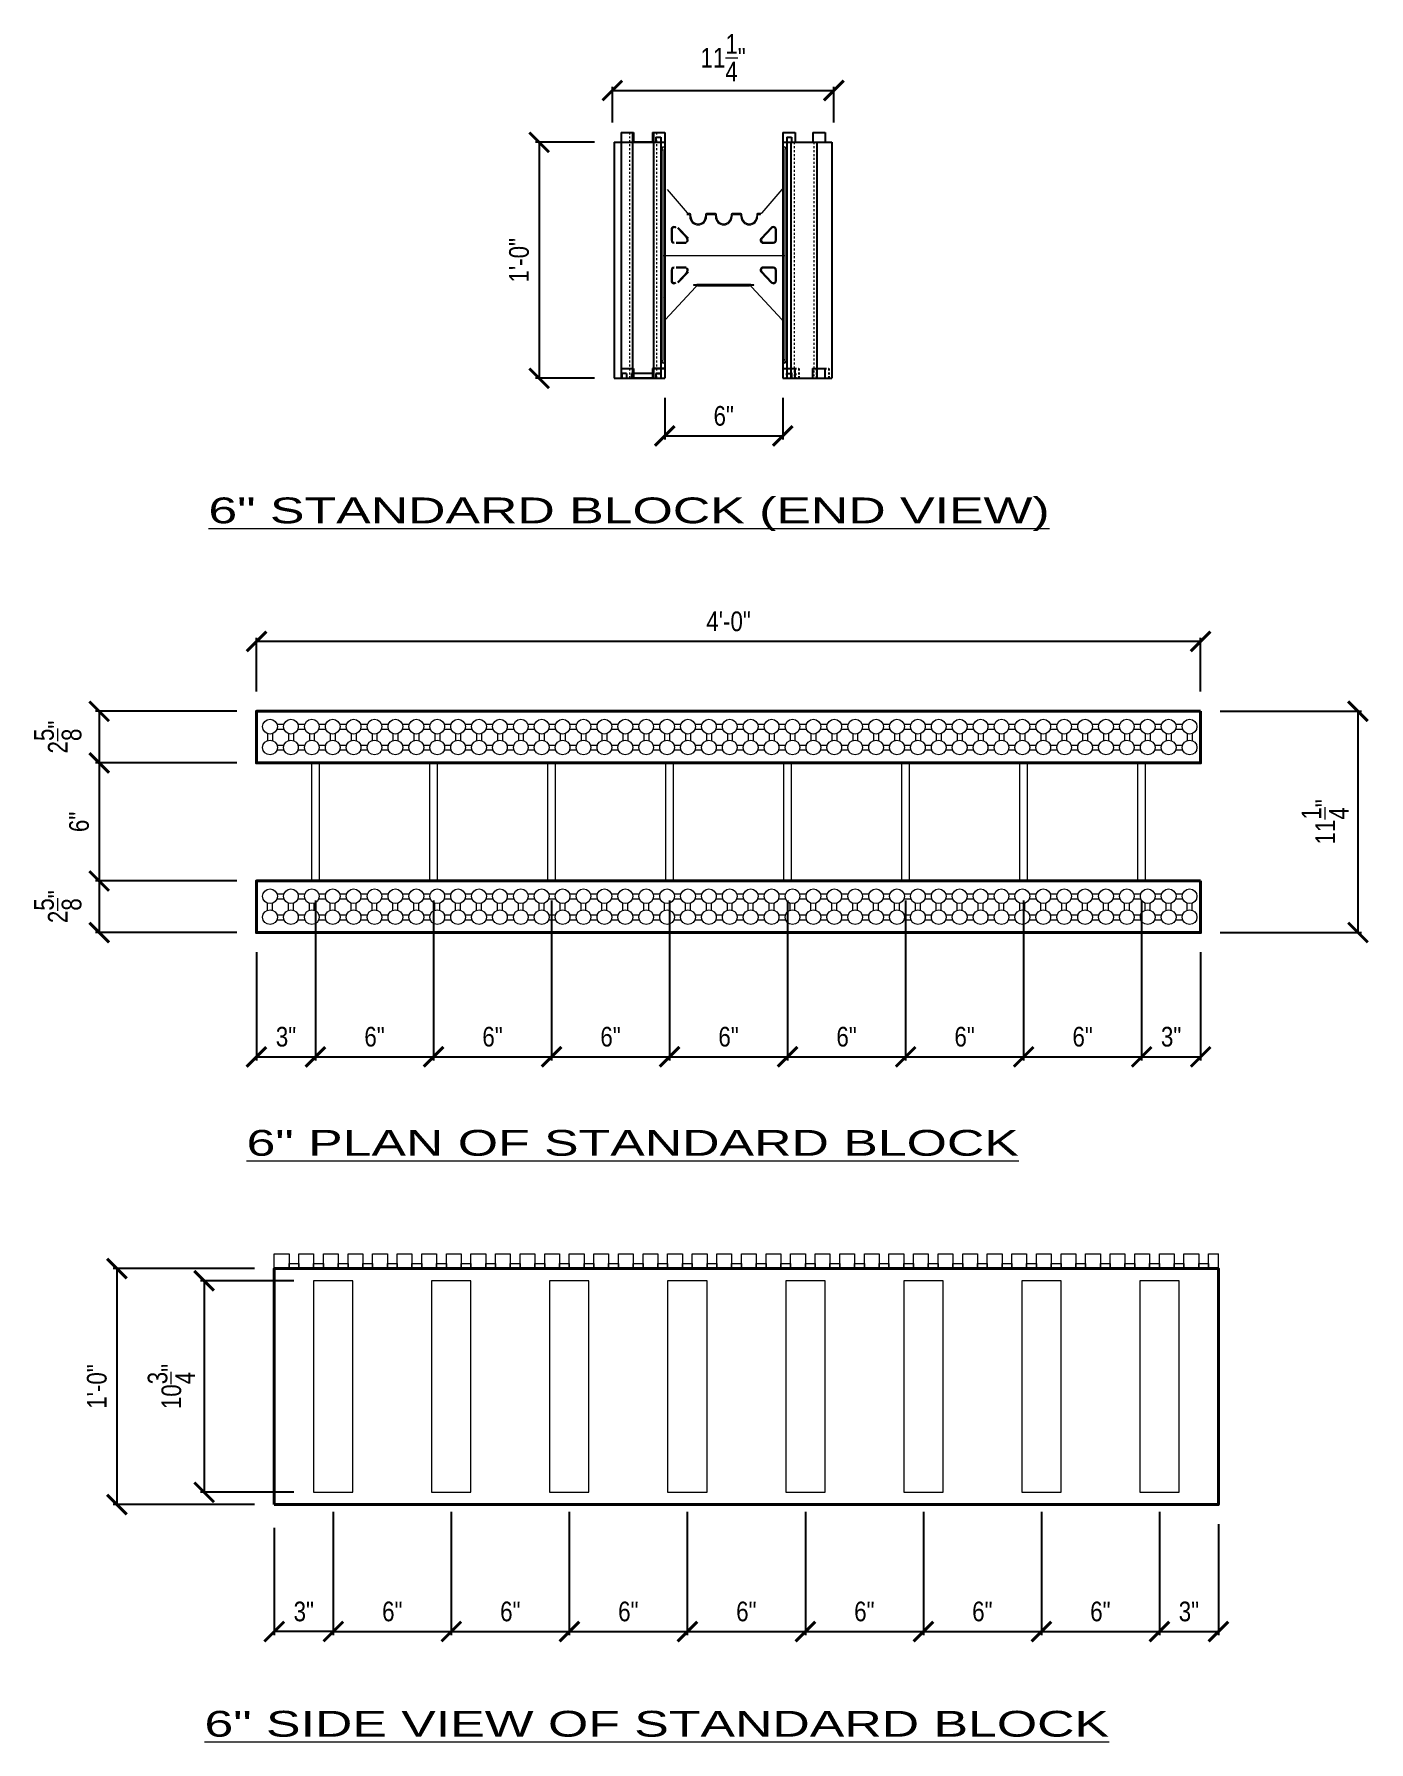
# Model space of a CAD drawing. Header units: inches. Extents: x 11.2 to 79.1, y 7.2 to 94.1.
import ezdxf

# ---------------------------------------------------------------- set-up
doc = ezdxf.new("R2010")
doc.units = ezdxf.units.IN
doc.header["$MEASUREMENT"] = 0
doc.linetypes.add('DASHED2', pattern=[0.375, 0.25, -0.125])
doc.linetypes.add('HIDDEN', pattern=[0.375, 0.25, -0.125])
doc.layers.get('Defpoints').update_dxf_attribs({"color": 252})
for name, color, linetype, lineweight in [('1GB fine', 251, 'Continuous', 9), ('2GB med', 7, 'Continuous', 20), ('3GB heavy', 1, 'Continuous', 40), ('A2 Hatch', 8, 'Continuous', 9), ('DETAILS', 7, 'Continuous', 13), ('DIM', 3, 'Continuous', 13), ('GB Dim', 3, 'Continuous', 13)]:
    doc.layers.add(name, color=color, linetype=linetype, lineweight=lineweight)
doc.styles.add('ARCHTITLE', font='archtitl.shx', dxfattribs={"width": 1.2})
doc.styles.add('ARCTEXT', font='arctext.shx', dxfattribs={"width": 0.85})
doc.dimstyles.new('ARCTEXT 1-1', dxfattribs={"dimscale": 0, "dimtxt": 1, "dimasz": 1, "dimexe": 0.1875, "dimexo": 1, "dimgap": 0.5, "dimtad": 1, "dimdec": 4, "dimzin": 3, "dimdsep": 46, "dimlunit": 4, "dimtxsty": 'ARCTEXT', "dimblk": 'ARCHTICK', "dimcen": 1, "dimclrd": 256, "dimclre": 256, "dimclrt": 256, "dimadec": 0, "dimazin": 0, "dimtfac": 1, "dimtdec": 4, "dimtofl": 0, "dimtmove": 2, "dimatfit": 3, "dimldrblk": 'arrow', "dimfxl": 0, "dimtolj": 1, "dimtzin": 0, "dimarcsym": 0})

msp = doc.modelspace()

# ---------------------------------------------------------------- texts
at = {"layer": 'GB Dim', "color": 3, "style": 'ARCHTITLE', "width": 1.5}
for s, p in [('%%U6" STANDARD BLOCK (END VIEW)', (20.09275, 69.18737)), ('%%U6" PLAN OF STANDARD BLOCK', (22.03214, 37.03502)), ('%%U6" SIDE VIEW OF STANDARD BLOCK', (19.89212, 7.50224))]:
    msp.add_text(s, height=1.3125, dxfattribs=at).set_placement(p)

# ---------------------------------------------------------------- blocks, each defined once
blk = doc.blocks.new('_ArchTick')
at = {"color": 0, "linetype": 'ByBlock', "const_width": 0.15}
blk.add_lwpolyline([(-0.5, -0.5), (0.5, 0.5)], dxfattribs=at)
blk = doc.blocks.new('*D46')
at = {"layer": 'Defpoints', "color": 0}
for p in [(25.538, 51.008), (22.538, 48.383), (25.538, 42.064)]:
    blk.add_point(p, dxfattribs=at)
at = {"layer": 'GB Dim', "lineweight": -2}
for p, q in [((25.538, 50.008), (25.538, 41.876)), ((22.538, 47.383), (22.538, 41.876)), ((22.538, 42.064), (25.538, 42.064))]:
    blk.add_line(p, q, dxfattribs=at)
at = {"layer": 'GB Dim', "lineweight": -2, "rotation": 180}
blk.add_blockref('_ArchTick', (22.538, 42.064), dxfattribs=at)
at = {"layer": 'GB Dim', "lineweight": -2}
blk.add_blockref('_ArchTick', (25.538, 42.064), dxfattribs=at)
at = {"layer": 'GB Dim', "insert": (24.038, 43.081), "char_height": 1, "attachment_point": 5, "style": 'ARCTEXT'}
blk.add_mtext('\\A1;3"', dxfattribs=at)
blk = doc.blocks.new('arrow')
at = {"layer": 'DIM'}
blk.add_hatch(color=253, dxfattribs=at).paths.add_polyline_path([(-2, 0.5), (-2, -0.5), (0, 0)])
at = {"layer": 'DIM', "lineweight": 9}
for points in [[(-2, 0.983), (-2, 0.5), (-2.469, 0.617)], [(0.374, 0.094), (0, 0)], [(0.374, -0.094), (0, 0)], [(-2, -0.983), (-2, -0.5), (-2.469, -0.617)]]:
    blk.add_lwpolyline(points, dxfattribs=at)
at = {"layer": 'DIM', "lineweight": 15}
blk.add_lwpolyline([(0, 0), (-2, -0.5), (-2, 0.5), (0, 0)], dxfattribs=at)
blk = doc.blocks.new('*D47')
at = {"layer": 'Defpoints', "color": 0}
for p in [(25.538, 50.82), (31.538, 51.008), (31.538, 42.064)]:
    blk.add_point(p, dxfattribs=at)
at = {"layer": 'GB Dim', "lineweight": -2}
for p, q in [((25.538, 49.82), (25.538, 41.876)), ((31.538, 50.008), (31.538, 41.876)), ((25.538, 42.064), (31.538, 42.064))]:
    blk.add_line(p, q, dxfattribs=at)
at = {"layer": 'GB Dim', "lineweight": -2, "rotation": 180}
blk.add_blockref('_ArchTick', (25.538, 42.064), dxfattribs=at)
at = {"layer": 'GB Dim', "lineweight": -2}
blk.add_blockref('_ArchTick', (31.538, 42.064), dxfattribs=at)
at = {"layer": 'GB Dim', "insert": (28.538, 43.081), "char_height": 1, "attachment_point": 5, "style": 'ARCTEXT'}
blk.add_mtext('\\A1;6"', dxfattribs=at)
blk = doc.blocks.new('*D48')
at = {"layer": 'Defpoints', "color": 0}
for p in [(31.538, 51.008), (37.538, 51.008), (37.538, 42.064)]:
    blk.add_point(p, dxfattribs=at)
at = {"layer": 'GB Dim', "lineweight": -2}
for p, q in [((31.538, 50.008), (31.538, 41.876)), ((37.538, 50.008), (37.538, 41.876)), ((31.538, 42.064), (37.538, 42.064))]:
    blk.add_line(p, q, dxfattribs=at)
at = {"layer": 'GB Dim', "lineweight": -2, "rotation": 180}
blk.add_blockref('_ArchTick', (31.538, 42.064), dxfattribs=at)
at = {"layer": 'GB Dim', "lineweight": -2}
blk.add_blockref('_ArchTick', (37.538, 42.064), dxfattribs=at)
at = {"layer": 'GB Dim', "insert": (34.538, 43.081), "char_height": 1, "attachment_point": 5, "style": 'ARCTEXT'}
blk.add_mtext('\\A1;6"', dxfattribs=at)
blk = doc.blocks.new('*D49')
at = {"layer": 'Defpoints', "color": 0}
for p in [(37.538, 51.008), (43.538, 51.008), (43.538, 42.064)]:
    blk.add_point(p, dxfattribs=at)
at = {"layer": 'GB Dim', "lineweight": -2}
for p, q in [((37.538, 50.008), (37.538, 41.876)), ((43.538, 50.008), (43.538, 41.876)), ((37.538, 42.064), (43.538, 42.064))]:
    blk.add_line(p, q, dxfattribs=at)
at = {"layer": 'GB Dim', "lineweight": -2, "rotation": 180}
blk.add_blockref('_ArchTick', (37.538, 42.064), dxfattribs=at)
at = {"layer": 'GB Dim', "lineweight": -2}
blk.add_blockref('_ArchTick', (43.538, 42.064), dxfattribs=at)
at = {"layer": 'GB Dim', "insert": (40.538, 43.081), "char_height": 1, "attachment_point": 5, "style": 'ARCTEXT'}
blk.add_mtext('\\A1;6"', dxfattribs=at)
blk = doc.blocks.new('*D50')
at = {"layer": 'Defpoints', "color": 0}
for p in [(43.538, 51.008), (49.538, 51.008), (49.538, 42.064)]:
    blk.add_point(p, dxfattribs=at)
at = {"layer": 'GB Dim', "lineweight": -2}
for p, q in [((43.538, 50.008), (43.538, 41.876)), ((49.538, 50.008), (49.538, 41.876)), ((43.538, 42.064), (49.538, 42.064))]:
    blk.add_line(p, q, dxfattribs=at)
at = {"layer": 'GB Dim', "lineweight": -2, "rotation": 180}
blk.add_blockref('_ArchTick', (43.538, 42.064), dxfattribs=at)
at = {"layer": 'GB Dim', "lineweight": -2}
blk.add_blockref('_ArchTick', (49.538, 42.064), dxfattribs=at)
at = {"layer": 'GB Dim', "insert": (46.538, 43.081), "char_height": 1, "attachment_point": 5, "style": 'ARCTEXT'}
blk.add_mtext('\\A1;6"', dxfattribs=at)
blk = doc.blocks.new('*D51')
at = {"layer": 'Defpoints', "color": 0}
for p in [(49.538, 51.008), (55.538, 51.008), (55.538, 42.064)]:
    blk.add_point(p, dxfattribs=at)
at = {"layer": 'GB Dim', "lineweight": -2}
for p, q in [((49.538, 50.008), (49.538, 41.876)), ((55.538, 50.008), (55.538, 41.876)), ((49.538, 42.064), (55.538, 42.064))]:
    blk.add_line(p, q, dxfattribs=at)
at = {"layer": 'GB Dim', "lineweight": -2, "rotation": 180}
blk.add_blockref('_ArchTick', (49.538, 42.064), dxfattribs=at)
at = {"layer": 'GB Dim', "lineweight": -2}
blk.add_blockref('_ArchTick', (55.538, 42.064), dxfattribs=at)
at = {"layer": 'GB Dim', "insert": (52.538, 43.081), "char_height": 1, "attachment_point": 5, "style": 'ARCTEXT'}
blk.add_mtext('\\A1;6"', dxfattribs=at)
blk = doc.blocks.new('*D52')
at = {"layer": 'Defpoints', "color": 0}
for p in [(55.538, 51.008), (61.538, 51.008), (61.538, 42.064)]:
    blk.add_point(p, dxfattribs=at)
at = {"layer": 'GB Dim', "lineweight": -2}
for p, q in [((55.538, 50.008), (55.538, 41.876)), ((61.538, 50.008), (61.538, 41.876)), ((55.538, 42.064), (61.538, 42.064))]:
    blk.add_line(p, q, dxfattribs=at)
at = {"layer": 'GB Dim', "lineweight": -2, "rotation": 180}
blk.add_blockref('_ArchTick', (55.538, 42.064), dxfattribs=at)
at = {"layer": 'GB Dim', "lineweight": -2}
blk.add_blockref('_ArchTick', (61.538, 42.064), dxfattribs=at)
at = {"layer": 'GB Dim', "insert": (58.538, 43.081), "char_height": 1, "attachment_point": 5, "style": 'ARCTEXT'}
blk.add_mtext('\\A1;6"', dxfattribs=at)
blk = doc.blocks.new('*D53')
at = {"layer": 'Defpoints', "color": 0}
for p in [(61.538, 51.008), (67.538, 51.008), (67.538, 42.064)]:
    blk.add_point(p, dxfattribs=at)
at = {"layer": 'GB Dim', "lineweight": -2}
for p, q in [((61.538, 50.008), (61.538, 41.876)), ((67.538, 50.008), (67.538, 41.876)), ((61.538, 42.064), (67.538, 42.064))]:
    blk.add_line(p, q, dxfattribs=at)
at = {"layer": 'GB Dim', "lineweight": -2, "rotation": 180}
blk.add_blockref('_ArchTick', (61.538, 42.064), dxfattribs=at)
at = {"layer": 'GB Dim', "lineweight": -2}
blk.add_blockref('_ArchTick', (67.538, 42.064), dxfattribs=at)
at = {"layer": 'GB Dim', "insert": (64.538, 43.081), "char_height": 1, "attachment_point": 5, "style": 'ARCTEXT'}
blk.add_mtext('\\A1;6"', dxfattribs=at)
blk = doc.blocks.new('*D54')
at = {"layer": 'Defpoints', "color": 0}
for p in [(67.538, 51.008), (70.538, 48.383), (70.538, 42.064)]:
    blk.add_point(p, dxfattribs=at)
at = {"layer": 'GB Dim', "lineweight": -2}
for p, q in [((67.538, 50.008), (67.538, 41.876)), ((70.538, 47.383), (70.538, 41.876)), ((67.538, 42.064), (70.538, 42.064))]:
    blk.add_line(p, q, dxfattribs=at)
at = {"layer": 'GB Dim', "lineweight": -2, "rotation": 180}
blk.add_blockref('_ArchTick', (67.538, 42.064), dxfattribs=at)
at = {"layer": 'GB Dim', "lineweight": -2}
blk.add_blockref('_ArchTick', (70.538, 42.064), dxfattribs=at)
at = {"layer": 'GB Dim', "insert": (69.038, 43.081), "char_height": 1, "attachment_point": 5, "style": 'ARCTEXT'}
blk.add_mtext('\\A1;3"', dxfattribs=at)
blk = doc.blocks.new('*D55')
at = {"layer": 'Defpoints', "color": 0}
for p in [(70.538, 59.633), (70.538, 48.383), (78.538, 48.383)]:
    blk.add_point(p, dxfattribs=at)
at = {"layer": 'GB Dim', "lineweight": -2}
for p, q in [((71.538, 59.633), (78.725, 59.633)), ((78.538, 59.633), (78.538, 48.383)), ((71.538, 48.383), (78.725, 48.383))]:
    blk.add_line(p, q, dxfattribs=at)
for p, rotation in [((78.538, 59.633), 90), ((78.538, 48.383), 270)]:
    blk.add_blockref('_ArchTick', p, dxfattribs=dict(at, rotation=rotation))
at = {"layer": 'GB Dim', "insert": (76.871, 54.008), "char_height": 1, "attachment_point": 5, "rotation": 90, "style": 'ARCTEXT'}
blk.add_mtext('\\A1;11{\\H1.000000x;\\S1/4;}"', dxfattribs=at)
blk = doc.blocks.new('*D56')
at = {"layer": 'Defpoints', "color": 0}
for p in [(22.538, 63.181), (22.538, 59.633), (70.538, 59.633)]:
    blk.add_point(p, dxfattribs=at)
at = {"layer": 'GB Dim', "lineweight": -2}
for p, q in [((22.538, 60.633), (22.538, 63.368)), ((70.538, 63.181), (22.538, 63.181)), ((70.538, 60.633), (70.538, 63.368))]:
    blk.add_line(p, q, dxfattribs=at)
at = {"layer": 'GB Dim', "lineweight": -2, "rotation": 180}
blk.add_blockref('_ArchTick', (22.538, 63.181), dxfattribs=at)
at = {"layer": 'GB Dim', "lineweight": -2}
blk.add_blockref('_ArchTick', (70.538, 63.181), dxfattribs=at)
at = {"layer": 'GB Dim', "insert": (46.538, 64.198), "char_height": 1, "attachment_point": 5, "style": 'ARCTEXT'}
blk.add_mtext('\\A1;4\'-0"', dxfattribs=at)
blk = doc.blocks.new('*D32')
at = {"layer": 'Defpoints', "color": 0}
for p in [(22.538, 59.633), (14.538, 57.008), (22.538, 57.008)]:
    blk.add_point(p, dxfattribs=at)
at = {"layer": 'GB Dim', "lineweight": -2}
for p, q in [((21.538, 59.633), (14.35, 59.633)), ((14.538, 59.633), (14.538, 57.008)), ((21.538, 57.008), (14.35, 57.008))]:
    blk.add_line(p, q, dxfattribs=at)
for p, rotation in [((14.538, 59.633), 90), ((14.538, 57.008), 270)]:
    blk.add_blockref('_ArchTick', p, dxfattribs=dict(at, rotation=rotation))
at = {"layer": 'GB Dim', "insert": (12.434, 58.32), "char_height": 1, "attachment_point": 5, "rotation": 90, "style": 'ARCTEXT'}
blk.add_mtext('\\A1;2{\\H1.000000x;\\S5/8;}"', dxfattribs=at)
blk = doc.blocks.new('*D33')
at = {"layer": 'Defpoints', "color": 0}
for p in [(22.538, 57.008), (14.538, 51.008), (22.538, 51.008)]:
    blk.add_point(p, dxfattribs=at)
at = {"layer": 'GB Dim', "lineweight": -2}
for p, q in [((21.538, 57.008), (14.35, 57.008)), ((14.538, 57.008), (14.538, 51.008)), ((21.538, 51.008), (14.35, 51.008))]:
    blk.add_line(p, q, dxfattribs=at)
for p, rotation in [((14.538, 57.008), 90), ((14.538, 51.008), 270)]:
    blk.add_blockref('_ArchTick', p, dxfattribs=dict(at, rotation=rotation))
at = {"layer": 'GB Dim', "insert": (13.521, 54.008), "char_height": 1, "attachment_point": 5, "rotation": 90, "style": 'ARCTEXT'}
blk.add_mtext('\\A1;6"', dxfattribs=at)
blk = doc.blocks.new('*D34')
at = {"layer": 'Defpoints', "color": 0}
for p in [(22.538, 51.008), (14.538, 48.383), (22.538, 48.383)]:
    blk.add_point(p, dxfattribs=at)
at = {"layer": 'GB Dim', "lineweight": -2}
for p, q in [((21.538, 51.008), (14.35, 51.008)), ((14.538, 51.008), (14.538, 48.383)), ((21.538, 48.383), (14.35, 48.383))]:
    blk.add_line(p, q, dxfattribs=at)
for p, rotation in [((14.538, 51.008), 90), ((14.538, 48.383), 270)]:
    blk.add_blockref('_ArchTick', p, dxfattribs=dict(at, rotation=rotation))
at = {"layer": 'GB Dim', "insert": (12.434, 49.695), "char_height": 1, "attachment_point": 5, "rotation": 90, "style": 'ARCTEXT'}
blk.add_mtext('\\A1;2{\\H1.000000x;\\S5/8;}"', dxfattribs=at)
blk = doc.blocks.new('*D35')
at = {"layer": 'Defpoints', "color": 0}
for p in [(26.442, 19.928), (32.442, 19.928), (32.442, 12.844)]:
    blk.add_point(p, dxfattribs=at)
at = {"layer": 'GB Dim', "lineweight": -2}
for p, q in [((26.442, 18.928), (26.442, 12.657)), ((32.442, 18.928), (32.442, 12.657)), ((26.442, 12.844), (32.442, 12.844))]:
    blk.add_line(p, q, dxfattribs=at)
at = {"layer": 'GB Dim', "lineweight": -2, "rotation": 180}
blk.add_blockref('_ArchTick', (26.442, 12.844), dxfattribs=at)
at = {"layer": 'GB Dim', "lineweight": -2}
blk.add_blockref('_ArchTick', (32.442, 12.844), dxfattribs=at)
at = {"layer": 'GB Dim', "insert": (29.442, 13.862), "char_height": 1, "attachment_point": 5, "style": 'ARCTEXT'}
blk.add_mtext('\\A1;6"', dxfattribs=at)
blk = doc.blocks.new('*D36')
at = {"layer": 'Defpoints', "color": 0}
for p in [(23.442, 19.116), (26.442, 19.928), (23.442, 12.844)]:
    blk.add_point(p, dxfattribs=at)
at = {"layer": 'GB Dim', "lineweight": -2}
for p, q in [((26.442, 18.928), (26.442, 12.657)), ((23.442, 18.116), (23.442, 12.657)), ((26.442, 12.844), (23.442, 12.844))]:
    blk.add_line(p, q, dxfattribs=at)
at = {"layer": 'GB Dim', "lineweight": -2, "rotation": 180}
blk.add_blockref('_ArchTick', (23.442, 12.844), dxfattribs=at)
at = {"layer": 'GB Dim', "lineweight": -2}
blk.add_blockref('_ArchTick', (26.442, 12.844), dxfattribs=at)
at = {"layer": 'GB Dim', "insert": (24.942, 13.862), "char_height": 1, "attachment_point": 5, "style": 'ARCTEXT'}
blk.add_mtext('\\A1;3"', dxfattribs=at)
blk = doc.blocks.new('*D37')
at = {"layer": 'Defpoints', "color": 0}
for p in [(23.442, 31.303), (15.442, 19.303), (23.442, 19.303)]:
    blk.add_point(p, dxfattribs=at)
at = {"layer": 'GB Dim', "lineweight": -2}
for p, q in [((22.442, 31.303), (15.255, 31.303)), ((15.442, 31.303), (15.442, 19.303)), ((22.442, 19.303), (15.255, 19.303))]:
    blk.add_line(p, q, dxfattribs=at)
for p, rotation in [((15.442, 31.303), 90), ((15.442, 19.303), 270)]:
    blk.add_blockref('_ArchTick', p, dxfattribs=dict(at, rotation=rotation))
at = {"layer": 'GB Dim', "insert": (14.425, 25.303), "char_height": 1, "attachment_point": 5, "rotation": 90, "style": 'ARCTEXT'}
blk.add_mtext('\\A1;1\'-0"', dxfattribs=at)
blk = doc.blocks.new('*D38')
at = {"layer": 'Defpoints', "color": 0}
for p in [(32.442, 19.928), (38.442, 19.928), (38.442, 12.844)]:
    blk.add_point(p, dxfattribs=at)
at = {"layer": 'GB Dim', "lineweight": -2}
for p, q in [((32.442, 18.928), (32.442, 12.657)), ((38.442, 18.928), (38.442, 12.657)), ((32.442, 12.844), (38.442, 12.844))]:
    blk.add_line(p, q, dxfattribs=at)
at = {"layer": 'GB Dim', "lineweight": -2, "rotation": 180}
blk.add_blockref('_ArchTick', (32.442, 12.844), dxfattribs=at)
at = {"layer": 'GB Dim', "lineweight": -2}
blk.add_blockref('_ArchTick', (38.442, 12.844), dxfattribs=at)
at = {"layer": 'GB Dim', "insert": (35.442, 13.862), "char_height": 1, "attachment_point": 5, "style": 'ARCTEXT'}
blk.add_mtext('\\A1;6"', dxfattribs=at)
blk = doc.blocks.new('*D39')
at = {"layer": 'Defpoints', "color": 0}
for p in [(38.442, 19.928), (44.442, 19.928), (44.442, 12.844)]:
    blk.add_point(p, dxfattribs=at)
at = {"layer": 'GB Dim', "lineweight": -2}
for p, q in [((38.442, 18.928), (38.442, 12.657)), ((44.442, 18.928), (44.442, 12.657)), ((38.442, 12.844), (44.442, 12.844))]:
    blk.add_line(p, q, dxfattribs=at)
at = {"layer": 'GB Dim', "lineweight": -2, "rotation": 180}
blk.add_blockref('_ArchTick', (38.442, 12.844), dxfattribs=at)
at = {"layer": 'GB Dim', "lineweight": -2}
blk.add_blockref('_ArchTick', (44.442, 12.844), dxfattribs=at)
at = {"layer": 'GB Dim', "insert": (41.442, 13.862), "char_height": 1, "attachment_point": 5, "style": 'ARCTEXT'}
blk.add_mtext('\\A1;6"', dxfattribs=at)
blk = doc.blocks.new('*D40')
at = {"layer": 'Defpoints', "color": 0}
for p in [(44.442, 19.928), (50.442, 19.928), (50.442, 12.844)]:
    blk.add_point(p, dxfattribs=at)
at = {"layer": 'GB Dim', "lineweight": -2}
for p, q in [((44.442, 18.928), (44.442, 12.657)), ((50.442, 18.928), (50.442, 12.657)), ((44.442, 12.844), (50.442, 12.844))]:
    blk.add_line(p, q, dxfattribs=at)
at = {"layer": 'GB Dim', "lineweight": -2, "rotation": 180}
blk.add_blockref('_ArchTick', (44.442, 12.844), dxfattribs=at)
at = {"layer": 'GB Dim', "lineweight": -2}
blk.add_blockref('_ArchTick', (50.442, 12.844), dxfattribs=at)
at = {"layer": 'GB Dim', "insert": (47.442, 13.862), "char_height": 1, "attachment_point": 5, "style": 'ARCTEXT'}
blk.add_mtext('\\A1;6"', dxfattribs=at)
blk = doc.blocks.new('*D41')
at = {"layer": 'Defpoints', "color": 0}
for p in [(50.442, 19.928), (56.442, 19.928), (56.442, 12.844)]:
    blk.add_point(p, dxfattribs=at)
at = {"layer": 'GB Dim', "lineweight": -2}
for p, q in [((50.442, 18.928), (50.442, 12.657)), ((56.442, 18.928), (56.442, 12.657)), ((50.442, 12.844), (56.442, 12.844))]:
    blk.add_line(p, q, dxfattribs=at)
at = {"layer": 'GB Dim', "lineweight": -2, "rotation": 180}
blk.add_blockref('_ArchTick', (50.442, 12.844), dxfattribs=at)
at = {"layer": 'GB Dim', "lineweight": -2}
blk.add_blockref('_ArchTick', (56.442, 12.844), dxfattribs=at)
at = {"layer": 'GB Dim', "insert": (53.442, 13.862), "char_height": 1, "attachment_point": 5, "style": 'ARCTEXT'}
blk.add_mtext('\\A1;6"', dxfattribs=at)
blk = doc.blocks.new('*D42')
at = {"layer": 'Defpoints', "color": 0}
for p in [(56.442, 19.928), (62.442, 19.928), (62.442, 12.844)]:
    blk.add_point(p, dxfattribs=at)
at = {"layer": 'GB Dim', "lineweight": -2}
for p, q in [((56.442, 18.928), (56.442, 12.657)), ((62.442, 18.928), (62.442, 12.657)), ((56.442, 12.844), (62.442, 12.844))]:
    blk.add_line(p, q, dxfattribs=at)
at = {"layer": 'GB Dim', "lineweight": -2, "rotation": 180}
blk.add_blockref('_ArchTick', (56.442, 12.844), dxfattribs=at)
at = {"layer": 'GB Dim', "lineweight": -2}
blk.add_blockref('_ArchTick', (62.442, 12.844), dxfattribs=at)
at = {"layer": 'GB Dim', "insert": (59.442, 13.862), "char_height": 1, "attachment_point": 5, "style": 'ARCTEXT'}
blk.add_mtext('\\A1;6"', dxfattribs=at)
blk = doc.blocks.new('*D43')
at = {"layer": 'Defpoints', "color": 0}
for p in [(62.442, 19.928), (68.442, 19.928), (68.442, 12.844)]:
    blk.add_point(p, dxfattribs=at)
at = {"layer": 'GB Dim', "lineweight": -2}
for p, q in [((62.442, 18.928), (62.442, 12.657)), ((68.442, 18.928), (68.442, 12.657)), ((62.442, 12.844), (68.442, 12.844))]:
    blk.add_line(p, q, dxfattribs=at)
at = {"layer": 'GB Dim', "lineweight": -2, "rotation": 180}
blk.add_blockref('_ArchTick', (62.442, 12.844), dxfattribs=at)
at = {"layer": 'GB Dim', "lineweight": -2}
blk.add_blockref('_ArchTick', (68.442, 12.844), dxfattribs=at)
at = {"layer": 'GB Dim', "insert": (65.442, 13.862), "char_height": 1, "attachment_point": 5, "style": 'ARCTEXT'}
blk.add_mtext('\\A1;6"', dxfattribs=at)
blk = doc.blocks.new('*D44')
at = {"layer": 'Defpoints', "color": 0}
for p in [(68.442, 19.928), (71.442, 19.303), (71.442, 12.844)]:
    blk.add_point(p, dxfattribs=at)
at = {"layer": 'GB Dim', "lineweight": -2}
for p, q in [((68.442, 18.928), (68.442, 12.657)), ((71.442, 18.303), (71.442, 12.657)), ((68.442, 12.844), (71.442, 12.844))]:
    blk.add_line(p, q, dxfattribs=at)
at = {"layer": 'GB Dim', "lineweight": -2, "rotation": 180}
blk.add_blockref('_ArchTick', (68.442, 12.844), dxfattribs=at)
at = {"layer": 'GB Dim', "lineweight": -2}
blk.add_blockref('_ArchTick', (71.442, 12.844), dxfattribs=at)
at = {"layer": 'GB Dim', "insert": (69.942, 13.862), "char_height": 1, "attachment_point": 5, "style": 'ARCTEXT'}
blk.add_mtext('\\A1;3"', dxfattribs=at)
blk = doc.blocks.new('*D45')
at = {"layer": 'Defpoints', "color": 0}
for p in [(25.442, 30.678), (19.873, 19.928), (25.442, 19.928)]:
    blk.add_point(p, dxfattribs=at)
at = {"layer": 'GB Dim', "lineweight": -2}
for p, q in [((24.442, 30.678), (19.686, 30.678)), ((19.873, 30.678), (19.873, 19.928)), ((24.442, 19.928), (19.686, 19.928))]:
    blk.add_line(p, q, dxfattribs=at)
for p, rotation in [((19.873, 30.678), 90), ((19.873, 19.928), 270)]:
    blk.add_blockref('_ArchTick', p, dxfattribs=dict(at, rotation=rotation))
at = {"layer": 'GB Dim', "insert": (18.207, 25.303), "char_height": 1, "attachment_point": 5, "rotation": 90, "style": 'ARCTEXT'}
blk.add_mtext('\\A1;10{\\H1.000000x;\\S3/4;}"', dxfattribs=at)
blk = doc.blocks.new('*D57')
at = {"layer": 'Defpoints', "color": 0}
for p in [(40.73, 88.56), (36.906, 76.56), (40.73, 76.56)]:
    blk.add_point(p, dxfattribs=at)
at = {"layer": 'GB Dim', "lineweight": -2}
for p, q in [((39.73, 88.56), (36.718, 88.56)), ((36.906, 88.56), (36.906, 76.56)), ((39.73, 76.56), (36.718, 76.56))]:
    blk.add_line(p, q, dxfattribs=at)
for p, rotation in [((36.906, 88.56), 90), ((36.906, 76.56), 270)]:
    blk.add_blockref('_ArchTick', p, dxfattribs=dict(at, rotation=rotation))
at = {"layer": 'GB Dim', "color": 2, "insert": (35.888, 82.56), "char_height": 1, "attachment_point": 5, "rotation": 90, "style": 'ARCTEXT'}
blk.add_mtext('\\A1;1\'-0"', dxfattribs=at)
blk = doc.blocks.new('*D58')
at = {"layer": 'Defpoints', "color": 0}
for p in [(51.892, 91.189), (40.63, 88.56), (51.892, 88.56)]:
    blk.add_point(p, dxfattribs=at)
at = {"layer": 'GB Dim', "lineweight": -2}
for p, q in [((40.63, 89.56), (40.63, 91.376)), ((40.63, 91.189), (51.892, 91.189)), ((51.892, 89.56), (51.892, 91.376))]:
    blk.add_line(p, q, dxfattribs=at)
at = {"layer": 'GB Dim', "lineweight": -2, "rotation": 180}
blk.add_blockref('_ArchTick', (40.63, 91.189), dxfattribs=at)
at = {"layer": 'GB Dim', "lineweight": -2}
blk.add_blockref('_ArchTick', (51.892, 91.189), dxfattribs=at)
at = {"layer": 'GB Dim', "color": 2, "insert": (46.261, 92.855), "char_height": 1, "attachment_point": 5, "style": 'ARCTEXT'}
blk.add_mtext('\\A1;11{\\H1.000000x;\\S1/4;}"', dxfattribs=at)
blk = doc.blocks.new('*D59')
at = {"layer": 'Defpoints', "color": 0}
for p in [(43.292, 76.56), (49.292, 76.56), (49.292, 73.627)]:
    blk.add_point(p, dxfattribs=at)
at = {"layer": 'GB Dim', "lineweight": -2}
for p, q in [((43.292, 75.56), (43.292, 73.44)), ((49.292, 75.56), (49.292, 73.44)), ((43.292, 73.627), (49.292, 73.627))]:
    blk.add_line(p, q, dxfattribs=at)
at = {"layer": 'GB Dim', "lineweight": -2, "rotation": 180}
blk.add_blockref('_ArchTick', (43.292, 73.627), dxfattribs=at)
at = {"layer": 'GB Dim', "lineweight": -2}
blk.add_blockref('_ArchTick', (49.292, 73.627), dxfattribs=at)
at = {"layer": 'GB Dim', "color": 2, "insert": (46.292, 74.644), "char_height": 1, "attachment_point": 5, "style": 'ARCTEXT'}
blk.add_mtext('\\A1;6"', dxfattribs=at)

# ---------------------------------------------------------------- dimensions: what is measured, and where the dimension line sits
at = {"layer": 'GB Dim'}
for base, p1, p2, override, picture, middle in [((51.89238, 91.18863), (40.62988, 88.56044), (51.89238, 88.56044), {"dimscale": 1, "dimclrt": 2}, '*D58', (46.26113, 92.8553)), ((49.29238, 73.62709), (43.29238, 76.56043), (49.29238, 76.56044), {"dimscale": 1, "dimclrt": 2}, '*D59', (46.29238, 74.64433)), ((22.53797, 63.18084), (70.53797, 59.63257), (22.53797, 59.63257), {"dimscale": 1}, '*D56', (46.53797, 64.19808)), ((25.53797, 42.06361), (22.53797, 48.38257), (25.53797, 51.00757), {"dimscale": 1}, '*D46', (24.03797, 43.08085)), ((31.53797, 42.06361), (25.53797, 50.82007), (31.53797, 51.00757), {"dimscale": 1}, '*D47', (28.53797, 43.08085)), ((37.53797, 42.06361), (31.53797, 51.00757), (37.53797, 51.00757), {"dimscale": 1}, '*D48', (34.53797, 43.08085)), ((43.53797, 42.06361), (37.53797, 51.00757), (43.53797, 51.00757), {"dimscale": 1}, '*D49', (40.53797, 43.08085)), ((49.53797, 42.06361), (43.53797, 51.00757), (49.53797, 51.00757), {"dimscale": 1}, '*D50', (46.53797, 43.08085)), ((55.53797, 42.06361), (49.53797, 51.00757), (55.53797, 51.00757), {"dimscale": 1}, '*D51', (52.53797, 43.08085)), ((61.53797, 42.06361), (55.53797, 51.00757), (61.53797, 51.00757), {"dimscale": 1}, '*D52', (58.53797, 43.08085)), ((67.53797, 42.06361), (61.53797, 51.00757), (67.53797, 51.00757), {"dimscale": 1}, '*D53', (64.53797, 43.08085)), ((70.53797, 42.06361), (67.53797, 51.00757), (70.53797, 48.38257), {"dimscale": 1}, '*D54', (69.03797, 43.08085)), ((23.44219, 12.84428), (26.44219, 19.92832), (23.44219, 19.11582), {"dimscale": 1}, '*D36', (24.94219, 13.86153)), ((32.44219, 12.84428), (26.44219, 19.92832), (32.44219, 19.92832), {"dimscale": 1}, '*D35', (29.44219, 13.86153)), ((38.44219, 12.84428), (32.44219, 19.92832), (38.44219, 19.92832), {"dimscale": 1}, '*D38', (35.44219, 13.86153)), ((44.44219, 12.84428), (38.44219, 19.92832), (44.44219, 19.92832), {"dimscale": 1}, '*D39', (41.44219, 13.86153)), ((50.44219, 12.84428), (44.44219, 19.92832), (50.44219, 19.92832), {"dimscale": 1}, '*D40', (47.44219, 13.86153)), ((56.44219, 12.84428), (50.44219, 19.92832), (56.44219, 19.92832), {"dimscale": 1}, '*D41', (53.44219, 13.86153)), ((62.44219, 12.84428), (56.44219, 19.92832), (62.44219, 19.92832), {"dimscale": 1}, '*D42', (59.44219, 13.86153)), ((68.44219, 12.84428), (62.44219, 19.92832), (68.44219, 19.92832), {"dimscale": 1}, '*D43', (65.44219, 13.86153)), ((71.44219, 12.84428), (68.44219, 19.92832), (71.44219, 19.30332), {"dimscale": 1}, '*D44', (69.94219, 13.86153))]:
    dim = msp.add_linear_dim(base=base, p1=p1, p2=p2, dimstyle='ARCTEXT 1-1', override=override, dxfattribs=at)
    dim.commit()
    dim.dimension.update_dxf_attribs({"geometry": picture, "text_midpoint": middle})
for base, p1, p2, override, picture, middle in [((36.90572, 76.56043), (40.72988, 88.56044), (40.72988, 76.56043), {"dimscale": 1, "dimclrt": 2}, '*D57', (35.88847, 82.56043)), ((14.53797, 57.00757), (22.53797, 59.63257), (22.53797, 57.00757), {"dimscale": 1}, '*D32', (12.4338, 58.32007)), ((78.53797, 48.38257), (70.53797, 59.63257), (70.53797, 48.38257), {"dimscale": 1}, '*D55', (76.8713, 54.00757)), ((14.53797, 51.00757), (22.53797, 57.00757), (22.53797, 51.00757), {"dimscale": 1}, '*D33', (13.52073, 54.00757)), ((14.53797, 48.38257), (22.53797, 51.00757), (22.53797, 48.38257), {"dimscale": 1}, '*D34', (12.4338, 49.69507)), ((15.44219, 19.30332), (23.44219, 31.30332), (23.44219, 19.30332), {"dimscale": 1}, '*D37', (14.42494, 25.30332)), ((19.87328, 19.92832), (25.44219, 30.67832), (25.44219, 19.92832), {"dimscale": 1}, '*D45', (18.20661, 25.30332))]:
    dim = msp.add_linear_dim(base=base, p1=p1, p2=p2, angle=90, dimstyle='ARCTEXT 1-1', override=override, dxfattribs=at)
    dim.commit()
    dim.dimension.update_dxf_attribs({"geometry": picture, "text_midpoint": middle})

# ---------------------------------------------------------------- linework, layer by layer
at = {"color": 1}
for p, q in [((40.72988, 88.56044), (40.72988, 76.56044)), ((40.72988, 88.56044), (42.84238, 88.56044)), ((40.72988, 88.56044), (43.29238, 88.56044)), ((40.72988, 88.56043), (43.29238, 88.56043)), ((40.72988, 88.56043), (42.84238, 88.56043)), ((41.07988, 89.06044), (41.70488, 89.06044)), ((41.07988, 89.06044), (41.07988, 76.56044)), ((41.65488, 89.06044), (41.65488, 76.56044)), ((42.71738, 88.56044), (41.65488, 88.56044)), ((42.71738, 88.56043), (41.65488, 88.56043)), ((41.70488, 89.06044), (41.70488, 88.56044)), ((42.66738, 89.06044), (42.66738, 88.56044)), ((42.66738, 89.06044), (43.29238, 89.06044)), ((42.71738, 89.06044), (42.71738, 76.56044)), ((42.84238, 88.81044), (42.84238, 88.56044)), ((42.84238, 88.81044), (43.09238, 88.81044)), ((43.09238, 88.81044), (43.09238, 76.56044)), ((43.09238, 88.56044), (43.29238, 88.56044)), ((43.09238, 88.56043), (43.29238, 88.56043)), ((43.29238, 89.06044), (43.29238, 76.56044)), ((43.29238, 89.06044), (43.29238, 88.56044)), ((49.29238, 89.06044), (49.29238, 76.56044)), ((49.29238, 89.06044), (49.91738, 89.06044)), ((49.29238, 89.06044), (49.29238, 88.56044)), ((49.29238, 88.56044), (49.49238, 88.56044)), ((49.29238, 88.56044), (51.79238, 88.56044)), ((49.49238, 88.81044), (49.49238, 76.56044)), ((49.49238, 88.81044), (49.74238, 88.81044)), ((49.70738, 88.56044), (51.79238, 88.56044)), ((49.70738, 88.56044), (49.70738, 76.56044)), ((49.74238, 88.81044), (49.74238, 88.56044)), ((49.91738, 89.06044), (49.91738, 88.56044)), ((50.81738, 89.06044), (50.81738, 88.56044)), ((50.81738, 89.06044), (51.44238, 89.06044)), ((51.02738, 88.56044), (51.02738, 76.56044)), ((51.44238, 89.06044), (51.44238, 88.56044)), ((51.79238, 88.56044), (51.79238, 76.56044)), ((40.72988, 76.56044), (43.29238, 76.56044)), ((40.72988, 76.56044), (43.29238, 76.56044)), ((40.72988, 76.56044), (42.84238, 76.56044)), ((40.72988, 76.56044), (42.84238, 76.56044)), ((40.72988, 76.56044), (43.29238, 76.56044)), ((40.72988, 76.56044), (43.29238, 76.56044)), ((40.72988, 76.56044), (43.29238, 76.56044)), ((40.72988, 76.56044), (42.84238, 76.56044)), ((40.72988, 76.56044), (42.84238, 76.56044)), ((40.72988, 76.56044), (43.29238, 76.56044)), ((40.72988, 76.56044), (43.29238, 76.56044)), ((40.72988, 76.56044), (42.84238, 76.56044)), ((40.72988, 76.56044), (42.84238, 76.56044)), ((40.72988, 76.56044), (43.29238, 76.56044)), ((40.72988, 76.56044), (42.84238, 76.56044)), ((40.72988, 76.56044), (42.84238, 76.56044)), ((40.72988, 76.56044), (43.29238, 76.56044)), ((40.72988, 76.56044), (43.29238, 76.56044)), ((40.72988, 76.56043), (42.84238, 76.56043)), ((40.72988, 76.56043), (43.29238, 76.56043)), ((41.07988, 77.06044), (41.70488, 77.06044)), ((41.07988, 77.06044), (41.70488, 77.06044)), ((41.07988, 77.06044), (41.70488, 77.06044)), ((41.07988, 77.06044), (41.70488, 77.06044)), ((41.07988, 77.06044), (41.70488, 77.06044)), ((41.07988, 77.06044), (41.70488, 77.06044)), ((41.07988, 77.06044), (41.70488, 77.06044)), ((41.07988, 77.06044), (41.70488, 77.06044)), ((41.07988, 77.06043), (41.70488, 77.06043)), ((41.10488, 76.81044), (41.10488, 76.56044)), ((41.35488, 76.81044), (41.10488, 76.81044)), ((41.10488, 76.81044), (41.10488, 76.56044)), ((41.35488, 76.81044), (41.10488, 76.81044)), ((41.10488, 76.81043), (41.10488, 76.56043)), ((41.35488, 76.81043), (41.10488, 76.81043)), ((41.35488, 76.81044), (41.35488, 76.56044)), ((41.35488, 76.81044), (41.35488, 76.56044)), ((41.35488, 76.81043), (41.35488, 76.56043)), ((42.66738, 76.81044), (41.60488, 76.81044)), ((41.60488, 76.81044), (41.60488, 76.56044)), ((42.66738, 76.81044), (41.60488, 76.81044)), ((41.60488, 76.81044), (41.60488, 76.56044)), ((42.66738, 76.81043), (41.60488, 76.81043)), ((41.60488, 76.81043), (41.60488, 76.56043)), ((42.71738, 76.56044), (41.65488, 76.56044)), ((42.71738, 76.56044), (41.65488, 76.56044)), ((42.71738, 76.56044), (41.65488, 76.56044)), ((42.71738, 76.56044), (41.65488, 76.56044)), ((42.71738, 76.56044), (41.65488, 76.56044)), ((42.71738, 76.56044), (41.65488, 76.56044)), ((42.71738, 76.56044), (41.65488, 76.56044)), ((42.71738, 76.56044), (41.65488, 76.56044)), ((42.71738, 76.56043), (41.65488, 76.56043)), ((41.70488, 77.06044), (41.70488, 76.56044)), ((41.70488, 77.06044), (41.70488, 76.56044)), ((41.70488, 77.06044), (41.70488, 76.56044)), ((41.70488, 77.06044), (41.70488, 76.56044)), ((41.70488, 77.06044), (41.70488, 76.56044)), ((41.70488, 77.06044), (41.70488, 76.56044)), ((41.70488, 77.06044), (41.70488, 76.56044)), ((41.70488, 77.06044), (41.70488, 76.56044)), ((41.70488, 77.06043), (41.70488, 76.56043)), ((42.66738, 77.06044), (42.66738, 76.56044)), ((42.66738, 77.06044), (43.29238, 77.06044)), ((42.66738, 77.06044), (42.66738, 76.56044)), ((42.66738, 77.06044), (43.29238, 77.06044)), ((42.66738, 77.06044), (42.66738, 76.56044)), ((42.66738, 77.06044), (43.29238, 77.06044)), ((42.66738, 77.06044), (42.66738, 76.56044)), ((42.66738, 77.06044), (43.29238, 77.06044)), ((42.66738, 77.06044), (42.66738, 76.56044)), ((42.66738, 77.06044), (43.29238, 77.06044)), ((42.66738, 77.06044), (42.66738, 76.56044)), ((42.66738, 77.06044), (43.29238, 77.06044)), ((42.66738, 77.06044), (42.66738, 76.56044)), ((42.66738, 77.06044), (43.29238, 77.06044)), ((42.66738, 77.06044), (42.66738, 76.56044)), ((43.29238, 77.06044), (42.66738, 77.06044)), ((42.66738, 77.06044), (42.66738, 76.56044)), ((42.66738, 77.06044), (43.29238, 77.06044)), ((42.66738, 77.06044), (42.66738, 76.56044)), ((43.29238, 77.06044), (42.66738, 77.06044)), ((42.66738, 77.06043), (42.66738, 76.56043)), ((42.66738, 77.06043), (43.29238, 77.06043)), ((42.66738, 77.06043), (42.66738, 76.56043)), ((43.29238, 77.06043), (42.66738, 77.06043)), ((42.84238, 76.81044), (42.84238, 76.56044)), ((42.84238, 76.81044), (43.09238, 76.81044)), ((42.84238, 76.81044), (42.84238, 76.56044)), ((42.84238, 76.81044), (43.09238, 76.81044)), ((42.84238, 76.81044), (42.84238, 76.56044)), ((42.84238, 76.81044), (43.09238, 76.81044)), ((42.84238, 76.81044), (42.84238, 76.56044)), ((42.84238, 76.81044), (43.09238, 76.81044)), ((42.84238, 76.81044), (42.84238, 76.56044)), ((42.84238, 76.81044), (43.09238, 76.81044)), ((42.84238, 76.81044), (42.84238, 76.56044)), ((42.84238, 76.81044), (43.09238, 76.81044)), ((42.84238, 76.81044), (42.84238, 76.56044)), ((42.84238, 76.81044), (43.09238, 76.81044)), ((42.84238, 76.81044), (42.84238, 76.56044)), ((43.09238, 76.81044), (42.84238, 76.81044)), ((42.84238, 76.81044), (42.84238, 76.56044)), ((42.84238, 76.81044), (43.09238, 76.81044)), ((42.84238, 76.81044), (42.84238, 76.56044)), ((43.09238, 76.81044), (42.84238, 76.81044)), ((42.84238, 76.81043), (42.84238, 76.56043)), ((42.84238, 76.81043), (43.09238, 76.81043)), ((42.84238, 76.81043), (42.84238, 76.56043)), ((43.09238, 76.81043), (42.84238, 76.81043)), ((43.09238, 76.81044), (43.09238, 76.56044)), ((43.09238, 76.81044), (43.09238, 76.56044)), ((43.09238, 76.81043), (43.09238, 76.56043)), ((43.09238, 76.56044), (43.29238, 76.56044)), ((43.09238, 76.56044), (43.29238, 76.56044)), ((43.09238, 76.56044), (43.29238, 76.56044)), ((43.09238, 76.56044), (43.29238, 76.56044)), ((43.09238, 76.56044), (43.29238, 76.56044)), ((43.09238, 76.56044), (43.29238, 76.56044)), ((43.09238, 76.56044), (43.29238, 76.56044)), ((43.09238, 76.56044), (43.29238, 76.56044)), ((43.09238, 76.56043), (43.29238, 76.56043)), ((43.29238, 77.06044), (43.29238, 76.56044)), ((43.29238, 77.06044), (43.29238, 76.56044)), ((43.29238, 77.06044), (43.29238, 76.56044)), ((43.29238, 77.06044), (43.29238, 76.56044)), ((43.29238, 77.06044), (43.29238, 76.56044)), ((43.29238, 77.06044), (43.29238, 76.56044)), ((43.29238, 77.06044), (43.29238, 76.56044)), ((43.29238, 77.06044), (43.29238, 76.56044)), ((43.29238, 77.06044), (43.29238, 76.56044)), ((43.29238, 77.06043), (43.29238, 76.56043)), ((43.29238, 77.06043), (43.29238, 76.56043)), ((49.29238, 77.06044), (49.91308, 77.06044)), ((49.29238, 76.56044), (51.58808, 76.56044)), ((49.29238, 76.56044), (49.48808, 76.56044)), ((49.29238, 76.56044), (51.58808, 76.56044)), ((49.29238, 76.56044), (51.79238, 76.56044)), ((49.48808, 76.81044), (49.73808, 76.81044)), ((49.49238, 77.06044), (49.49238, 76.56044)), ((49.50308, 76.56044), (51.58808, 76.56044)), ((49.73808, 76.81044), (49.73808, 76.56044)), ((49.91308, 77.06044), (49.91308, 76.56044)), ((50.81308, 77.06044), (50.81308, 76.56044)), ((50.81308, 77.06044), (51.43808, 77.06044)), ((51.43808, 77.06044), (51.43808, 76.56044)), ((51.59238, 76.56044), (51.79238, 76.56044)), ((51.59238, 76.56044), (51.79238, 76.56044)), ((51.59238, 76.56043), (51.79238, 76.56043))]:
    msp.add_line(p, q, dxfattribs=at)
at = {"color": 1, "linetype": 'HIDDEN', "ltscale": 0.02}
for p, q in [((41.07988, 89.06044), (41.70488, 89.06044)), ((41.07988, 89.06044), (41.07988, 88.56044)), ((41.70488, 89.06044), (41.70488, 88.56044)), ((42.66738, 89.06044), (42.66738, 88.56044)), ((42.66738, 89.06044), (43.29238, 89.06044)), ((49.29238, 89.06044), (49.91738, 89.06044)), ((49.49238, 88.81044), (49.49238, 88.56044)), ((49.49238, 88.81044), (49.74238, 88.81044)), ((49.74238, 88.81044), (49.74238, 88.56044)), ((49.91738, 89.06044), (49.91738, 88.56044)), ((50.81738, 89.06044), (50.81738, 88.56044)), ((50.81738, 89.06044), (51.44238, 89.06044)), ((51.44238, 89.06044), (51.44238, 88.56044)), ((41.07988, 77.06044), (41.70488, 77.06044)), ((41.07988, 77.06044), (41.07988, 76.56044)), ((41.07988, 77.06044), (41.70488, 77.06044)), ((41.07988, 77.06044), (41.70488, 77.06044)), ((41.07988, 77.06044), (41.07988, 76.56044)), ((41.07988, 77.06044), (41.70488, 77.06044)), ((41.07988, 77.06044), (41.07988, 76.56044)), ((41.07988, 77.06044), (41.70488, 77.06044)), ((41.07988, 77.06044), (41.70488, 77.06044)), ((41.07988, 77.06044), (41.07988, 76.56044)), ((41.07988, 77.06044), (41.70488, 77.06044)), ((41.07988, 77.06044), (41.70488, 77.06044)), ((41.07988, 77.06044), (41.07988, 76.56044)), ((41.07988, 77.06044), (41.70488, 77.06044)), ((41.07988, 77.06044), (41.07988, 76.56044)), ((41.07988, 77.06044), (41.70488, 77.06044)), ((41.07988, 77.06044), (41.07988, 76.56044)), ((41.07988, 77.06043), (41.70488, 77.06043)), ((41.07988, 77.06043), (41.07988, 76.56043)), ((41.07988, 77.06043), (41.07988, 76.56043)), ((41.70488, 77.06044), (41.70488, 76.56044)), ((41.70488, 77.06044), (41.70488, 76.56044)), ((41.70488, 77.06044), (41.70488, 76.56044)), ((41.70488, 77.06044), (41.70488, 76.56044)), ((41.70488, 77.06044), (41.70488, 76.56044)), ((41.70488, 77.06044), (41.70488, 76.56044)), ((41.70488, 77.06044), (41.70488, 76.56044)), ((41.70488, 77.06044), (41.70488, 76.56044)), ((41.70488, 77.06044), (41.70488, 76.56044)), ((41.70488, 77.06044), (41.70488, 76.56044)), ((41.70488, 77.06043), (41.70488, 76.56043)), ((42.66738, 77.06044), (42.66738, 76.56044)), ((42.66738, 77.06044), (43.29238, 77.06044)), ((42.66738, 77.06044), (42.66738, 76.56044)), ((42.66738, 77.06044), (43.29238, 77.06044)), ((42.66738, 77.06044), (42.66738, 76.56044)), ((42.66738, 77.06044), (43.29238, 77.06044)), ((42.66738, 77.06044), (42.66738, 76.56044)), ((42.66738, 77.06044), (43.29238, 77.06044)), ((42.66738, 77.06044), (42.66738, 76.56044)), ((42.66738, 77.06044), (43.29238, 77.06044)), ((42.66738, 77.06044), (42.66738, 76.56044)), ((42.66738, 77.06044), (43.29238, 77.06044)), ((42.66738, 77.06044), (42.66738, 76.56044)), ((42.66738, 77.06044), (43.29238, 77.06044)), ((42.66738, 77.06044), (42.66738, 76.56044)), ((42.66738, 77.06044), (43.29238, 77.06044)), ((42.66738, 77.06044), (42.66738, 76.56044)), ((42.66738, 77.06044), (43.29238, 77.06044)), ((42.66738, 77.06044), (42.66738, 76.56044)), ((42.66738, 77.06044), (43.29238, 77.06044)), ((42.66738, 77.06043), (42.66738, 76.56043)), ((42.66738, 77.06043), (43.29238, 77.06043)), ((49.29238, 77.06044), (49.91308, 77.06044)), ((49.29238, 77.06044), (49.91308, 77.06044)), ((49.48808, 76.81044), (49.48808, 76.56044)), ((49.48808, 76.81044), (49.73808, 76.81044)), ((49.48808, 76.81044), (49.48808, 76.56044)), ((49.48808, 76.81044), (49.73808, 76.81044)), ((49.49238, 77.06044), (50.11738, 77.06044)), ((49.69238, 76.81044), (49.94238, 76.81044)), ((49.73808, 76.81044), (49.73808, 76.56044)), ((49.73808, 76.81044), (49.73808, 76.56044)), ((49.91308, 77.06044), (49.91308, 76.56044)), ((49.91308, 77.06044), (49.91308, 76.56044)), ((49.94238, 76.81044), (49.94238, 76.56044)), ((50.11738, 77.06044), (50.11738, 76.56044)), ((50.81308, 77.06044), (50.81308, 76.56044)), ((50.81308, 77.06044), (51.43808, 77.06044)), ((50.81308, 77.06044), (50.81308, 76.56044)), ((50.81308, 77.06044), (51.43808, 77.06044)), ((51.01738, 77.06044), (51.01738, 76.56044)), ((51.01738, 77.06044), (51.64238, 77.06044)), ((51.43808, 77.06044), (51.43808, 76.56044)), ((51.43808, 77.06044), (51.43808, 76.56044)), ((51.64238, 77.06044), (51.64238, 76.56044))]:
    msp.add_line(p, q, dxfattribs=at)
at = {"ltscale": 0.15}
for p, q in [((41.70488, 88.56044), (42.66738, 88.56044)), ((41.70488, 88.56043), (42.66738, 88.56043)), ((41.70488, 76.56044), (42.66738, 76.56044)), ((41.70488, 76.56044), (42.66738, 76.56044)), ((41.70488, 76.56044), (42.66738, 76.56044)), ((41.70488, 76.56044), (42.66738, 76.56044)), ((41.70488, 76.56044), (42.66738, 76.56044)), ((41.70488, 76.56044), (42.66738, 76.56044)), ((41.70488, 76.56044), (42.66738, 76.56044)), ((41.70488, 76.56044), (42.66738, 76.56044)), ((41.70488, 76.56043), (42.66738, 76.56043))]:
    msp.add_line(p, q, dxfattribs=at)
at = {"layer": '1GB fine'}
for p, q in [((23.09901, 58.49829), (23.09901, 58.14186)), ((23.34974, 58.49751), (23.34974, 58.14264)), ((23.5785, 58.97778), (23.93494, 58.97778)), ((23.57928, 58.72705), (23.93416, 58.72705)), ((24.1637, 58.49751), (24.1637, 58.14263)), ((24.41443, 58.49829), (24.41443, 58.14186)), ((24.641, 58.97778), (24.99744, 58.97778)), ((24.64178, 58.72705), (24.99666, 58.72705)), ((25.2262, 58.49751), (25.2262, 58.14263)), ((25.47693, 58.49829), (25.47693, 58.14186)), ((25.7035, 58.97778), (26.05994, 58.97778)), ((25.70428, 58.72705), (26.05916, 58.72705)), ((26.2887, 58.49751), (26.2887, 58.14263)), ((26.53943, 58.49829), (26.53943, 58.14186)), ((26.766, 58.97778), (27.12244, 58.97778)), ((26.76678, 58.72705), (27.12166, 58.72705)), ((27.3512, 58.49751), (27.3512, 58.14263)), ((27.60193, 58.49829), (27.60193, 58.14186)), ((27.8285, 58.97778), (28.18494, 58.97778)), ((27.82928, 58.72705), (28.18416, 58.72705)), ((28.4137, 58.49751), (28.4137, 58.14263)), ((28.66443, 58.49829), (28.66443, 58.14186)), ((28.891, 58.97778), (29.24744, 58.97778)), ((28.89178, 58.72705), (29.24666, 58.72705)), ((29.4762, 58.49751), (29.4762, 58.14263)), ((29.72693, 58.49829), (29.72693, 58.14186)), ((29.9535, 58.97778), (30.30994, 58.97778)), ((29.95428, 58.72705), (30.30916, 58.72705)), ((30.5387, 58.49751), (30.5387, 58.14263)), ((30.78943, 58.49829), (30.78943, 58.14186)), ((31.016, 58.97778), (31.37244, 58.97778)), ((31.01678, 58.72705), (31.37166, 58.72705)), ((31.6012, 58.49751), (31.6012, 58.14263)), ((31.85193, 58.49829), (31.85193, 58.14186)), ((32.0785, 58.97778), (32.43494, 58.97778)), ((32.07928, 58.72705), (32.43416, 58.72705)), ((32.6637, 58.49751), (32.6637, 58.14263)), ((32.91443, 58.49829), (32.91443, 58.14186)), ((33.141, 58.97778), (33.49744, 58.97778)), ((33.14178, 58.72705), (33.49666, 58.72705)), ((33.7262, 58.49751), (33.7262, 58.14263)), ((33.97693, 58.49829), (33.97693, 58.14186)), ((34.2035, 58.97778), (34.55994, 58.97778)), ((34.20428, 58.72705), (34.55916, 58.72705)), ((34.7887, 58.49751), (34.7887, 58.14263)), ((35.03943, 58.49829), (35.03943, 58.14186)), ((35.266, 58.97778), (35.62244, 58.97778)), ((35.26678, 58.72705), (35.62166, 58.72705)), ((35.8512, 58.49751), (35.8512, 58.14263)), ((36.10193, 58.49829), (36.10193, 58.14186)), ((36.3285, 58.97778), (36.68494, 58.97778)), ((36.32928, 58.72705), (36.68416, 58.72705)), ((36.9137, 58.49751), (36.9137, 58.14263)), ((37.16443, 58.49829), (37.16443, 58.14186)), ((37.391, 58.97778), (37.74744, 58.97778)), ((37.39178, 58.72705), (37.74666, 58.72705)), ((37.9762, 58.49751), (37.9762, 58.14263)), ((38.22693, 58.49829), (38.22693, 58.14186)), ((38.4535, 58.97778), (38.80994, 58.97778)), ((38.45428, 58.72705), (38.80916, 58.72705)), ((39.0387, 58.49751), (39.0387, 58.14263)), ((39.28943, 58.49829), (39.28943, 58.14186)), ((39.516, 58.97778), (39.87244, 58.97778)), ((39.51678, 58.72705), (39.87166, 58.72705)), ((40.1012, 58.49751), (40.1012, 58.14263)), ((40.35193, 58.49829), (40.35193, 58.14186)), ((40.5785, 58.97778), (40.93494, 58.97778)), ((40.57928, 58.72705), (40.93416, 58.72705)), ((41.1637, 58.49751), (41.1637, 58.14263)), ((41.41443, 58.49829), (41.41443, 58.14186)), ((41.641, 58.97778), (41.99744, 58.97778)), ((41.64178, 58.72705), (41.99666, 58.72705)), ((42.2262, 58.49751), (42.2262, 58.14263)), ((42.47693, 58.49829), (42.47693, 58.14186)), ((42.7035, 58.97778), (43.05994, 58.97778)), ((42.70428, 58.72705), (43.05916, 58.72705)), ((43.2887, 58.49751), (43.2887, 58.14263)), ((43.53943, 58.49829), (43.53943, 58.14186)), ((43.766, 58.97778), (44.12244, 58.97778)), ((43.76678, 58.72705), (44.12166, 58.72705)), ((44.3512, 58.49751), (44.3512, 58.14263)), ((44.60193, 58.49829), (44.60193, 58.14186)), ((44.8285, 58.97778), (45.18494, 58.97778)), ((44.82928, 58.72705), (45.18416, 58.72705)), ((45.4137, 58.49751), (45.4137, 58.14263)), ((45.66443, 58.49829), (45.66443, 58.14186)), ((45.891, 58.97778), (46.24744, 58.97778)), ((45.89178, 58.72705), (46.24666, 58.72705)), ((46.4762, 58.49751), (46.4762, 58.14263)), ((46.72693, 58.49829), (46.72693, 58.14186)), ((46.9535, 58.97778), (47.30994, 58.97778)), ((46.95428, 58.72705), (47.30916, 58.72705)), ((47.5387, 58.49751), (47.5387, 58.14263)), ((47.78943, 58.49829), (47.78943, 58.14186)), ((48.016, 58.97778), (48.37244, 58.97778)), ((48.01678, 58.72705), (48.37166, 58.72705)), ((48.6012, 58.49751), (48.6012, 58.14263)), ((48.85193, 58.49829), (48.85193, 58.14186)), ((49.0785, 58.97778), (49.43494, 58.97778)), ((49.07928, 58.72705), (49.43416, 58.72705)), ((49.6637, 58.49751), (49.6637, 58.14263)), ((49.91443, 58.49829), (49.91443, 58.14186)), ((50.141, 58.97778), (50.49744, 58.97778)), ((50.14178, 58.72705), (50.49666, 58.72705)), ((50.7262, 58.49751), (50.7262, 58.14263)), ((50.97693, 58.49829), (50.97693, 58.14186)), ((51.2035, 58.97778), (51.55994, 58.97778)), ((51.20428, 58.72705), (51.55916, 58.72705)), ((51.7887, 58.49751), (51.7887, 58.14263)), ((52.03943, 58.49829), (52.03943, 58.14186)), ((52.266, 58.97778), (52.62244, 58.97778)), ((52.26678, 58.72705), (52.62166, 58.72705)), ((52.8512, 58.49751), (52.8512, 58.14263)), ((53.10193, 58.49829), (53.10193, 58.14186)), ((53.3285, 58.97778), (53.68494, 58.97778)), ((53.32928, 58.72705), (53.68416, 58.72705)), ((53.9137, 58.49751), (53.9137, 58.14263)), ((54.16443, 58.49829), (54.16443, 58.14186)), ((54.391, 58.97778), (54.74744, 58.97778)), ((54.39178, 58.72705), (54.74666, 58.72705)), ((54.9762, 58.49751), (54.9762, 58.14263)), ((55.22693, 58.49829), (55.22693, 58.14186)), ((55.4535, 58.97778), (55.80994, 58.97778)), ((55.45428, 58.72705), (55.80916, 58.72705)), ((56.0387, 58.49751), (56.0387, 58.14263)), ((56.28943, 58.49829), (56.28943, 58.14186)), ((56.516, 58.97778), (56.87244, 58.97778)), ((56.51678, 58.72705), (56.87166, 58.72705)), ((57.1012, 58.49751), (57.1012, 58.14263)), ((57.35193, 58.49829), (57.35193, 58.14186)), ((57.5785, 58.97778), (57.93494, 58.97778)), ((57.57928, 58.72705), (57.93416, 58.72705)), ((58.1637, 58.49751), (58.1637, 58.14263)), ((58.41443, 58.49829), (58.41443, 58.14186)), ((58.641, 58.97778), (58.99744, 58.97778)), ((58.64178, 58.72705), (58.99666, 58.72705)), ((59.2262, 58.49751), (59.2262, 58.14263)), ((59.47693, 58.49829), (59.47693, 58.14186)), ((59.7035, 58.97778), (60.05994, 58.97778)), ((59.70428, 58.72705), (60.05916, 58.72705)), ((60.2887, 58.49751), (60.2887, 58.14263)), ((60.53943, 58.49829), (60.53943, 58.14186)), ((60.766, 58.97778), (61.12244, 58.97778)), ((60.76678, 58.72705), (61.12166, 58.72705)), ((61.3512, 58.49751), (61.3512, 58.14263)), ((61.60193, 58.49829), (61.60193, 58.14186)), ((61.8285, 58.97778), (62.18494, 58.97778)), ((61.82928, 58.72705), (62.18416, 58.72705)), ((62.4137, 58.49751), (62.4137, 58.14263)), ((62.66443, 58.49829), (62.66443, 58.14186)), ((62.891, 58.97778), (63.24744, 58.97778)), ((62.89178, 58.72705), (63.24666, 58.72705)), ((63.4762, 58.49751), (63.4762, 58.14263)), ((63.72693, 58.49829), (63.72693, 58.14186)), ((63.9535, 58.97778), (64.30994, 58.97778)), ((63.95428, 58.72705), (64.30916, 58.72705)), ((64.5387, 58.49751), (64.5387, 58.14263)), ((64.78943, 58.49829), (64.78943, 58.14186)), ((65.016, 58.97778), (65.37244, 58.97778)), ((65.01678, 58.72705), (65.37166, 58.72705)), ((65.6012, 58.49751), (65.6012, 58.14263)), ((65.85193, 58.49829), (65.85193, 58.14186)), ((66.0785, 58.97778), (66.43494, 58.97778)), ((66.07928, 58.72705), (66.43416, 58.72705)), ((66.6637, 58.49751), (66.6637, 58.14263)), ((66.91443, 58.49829), (66.91443, 58.14186)), ((67.141, 58.97778), (67.49744, 58.97778)), ((67.14178, 58.72705), (67.49666, 58.72705)), ((67.7262, 58.49751), (67.7262, 58.14263)), ((67.97693, 58.49829), (67.97693, 58.14186)), ((68.2035, 58.97778), (68.55994, 58.97778)), ((68.20428, 58.72705), (68.55916, 58.72705)), ((68.7887, 58.49751), (68.7887, 58.14263)), ((69.03943, 58.49829), (69.03943, 58.14186)), ((69.266, 58.97778), (69.62244, 58.97778)), ((69.26678, 58.72705), (69.62166, 58.72705)), ((69.8512, 58.49751), (69.8512, 58.14263)), ((70.10193, 58.49829), (70.10193, 58.14186)), ((23.5785, 57.91528), (23.93494, 57.91528)), ((23.57928, 57.66455), (23.93416, 57.66455)), ((24.641, 57.91528), (24.99744, 57.91528)), ((24.64178, 57.66455), (24.99666, 57.66455)), ((25.7035, 57.91528), (26.05994, 57.91528)), ((25.70428, 57.66455), (26.05916, 57.66455)), ((26.766, 57.91528), (27.12244, 57.91528)), ((26.76678, 57.66455), (27.12166, 57.66455)), ((27.8285, 57.91528), (28.18494, 57.91528)), ((27.82928, 57.66455), (28.18416, 57.66455)), ((28.891, 57.91528), (29.24744, 57.91528)), ((28.89178, 57.66455), (29.24666, 57.66455)), ((29.9535, 57.91528), (30.30994, 57.91528)), ((29.95428, 57.66455), (30.30916, 57.66455)), ((31.016, 57.91528), (31.37244, 57.91528)), ((31.01678, 57.66455), (31.37166, 57.66455)), ((32.0785, 57.91528), (32.43494, 57.91528)), ((32.07928, 57.66455), (32.43416, 57.66455)), ((33.141, 57.91528), (33.49744, 57.91528)), ((33.14178, 57.66455), (33.49666, 57.66455)), ((34.2035, 57.91528), (34.55994, 57.91528)), ((34.20428, 57.66455), (34.55916, 57.66455)), ((35.266, 57.91528), (35.62244, 57.91528)), ((35.26678, 57.66455), (35.62166, 57.66455)), ((36.3285, 57.91528), (36.68494, 57.91528)), ((36.32928, 57.66455), (36.68416, 57.66455)), ((37.391, 57.91528), (37.74744, 57.91528)), ((37.39178, 57.66455), (37.74666, 57.66455)), ((38.4535, 57.91528), (38.80994, 57.91528)), ((38.45428, 57.66455), (38.80916, 57.66455)), ((39.516, 57.91528), (39.87244, 57.91528)), ((39.51678, 57.66455), (39.87166, 57.66455)), ((40.5785, 57.91528), (40.93494, 57.91528)), ((40.57928, 57.66455), (40.93416, 57.66455)), ((41.641, 57.91528), (41.99744, 57.91528)), ((41.64178, 57.66455), (41.99666, 57.66455)), ((42.7035, 57.91528), (43.05994, 57.91528)), ((42.70428, 57.66455), (43.05916, 57.66455)), ((43.766, 57.91528), (44.12244, 57.91528)), ((43.76678, 57.66455), (44.12166, 57.66455)), ((44.8285, 57.91528), (45.18494, 57.91528)), ((44.82928, 57.66455), (45.18416, 57.66455)), ((45.891, 57.91528), (46.24744, 57.91528)), ((45.89178, 57.66455), (46.24666, 57.66455)), ((46.9535, 57.91528), (47.30994, 57.91528)), ((46.95428, 57.66455), (47.30916, 57.66455)), ((48.016, 57.91528), (48.37244, 57.91528)), ((48.01678, 57.66455), (48.37166, 57.66455)), ((49.0785, 57.91528), (49.43494, 57.91528)), ((49.07928, 57.66455), (49.43416, 57.66455)), ((50.141, 57.91528), (50.49744, 57.91528)), ((50.14178, 57.66455), (50.49666, 57.66455)), ((51.2035, 57.91528), (51.55994, 57.91528)), ((51.20428, 57.66455), (51.55916, 57.66455)), ((52.266, 57.91528), (52.62244, 57.91528)), ((52.26678, 57.66455), (52.62166, 57.66455)), ((53.3285, 57.91528), (53.68494, 57.91528)), ((53.32928, 57.66455), (53.68416, 57.66455)), ((54.391, 57.91528), (54.74744, 57.91528)), ((54.39178, 57.66455), (54.74666, 57.66455)), ((55.4535, 57.91528), (55.80994, 57.91528)), ((55.45428, 57.66455), (55.80916, 57.66455)), ((56.516, 57.91528), (56.87244, 57.91528)), ((56.51678, 57.66455), (56.87166, 57.66455)), ((57.5785, 57.91528), (57.93494, 57.91528)), ((57.57928, 57.66455), (57.93416, 57.66455)), ((58.641, 57.91528), (58.99744, 57.91528)), ((58.64178, 57.66455), (58.99666, 57.66455)), ((59.7035, 57.91528), (60.05994, 57.91528)), ((59.70428, 57.66455), (60.05916, 57.66455)), ((60.766, 57.91528), (61.12244, 57.91528)), ((60.76678, 57.66455), (61.12166, 57.66455)), ((61.8285, 57.91528), (62.18494, 57.91528)), ((61.82928, 57.66455), (62.18416, 57.66455)), ((62.891, 57.91528), (63.24744, 57.91528)), ((62.89178, 57.66455), (63.24666, 57.66455)), ((63.9535, 57.91528), (64.30994, 57.91528)), ((63.95428, 57.66455), (64.30916, 57.66455)), ((65.016, 57.91528), (65.37244, 57.91528)), ((65.01678, 57.66455), (65.37166, 57.66455)), ((66.0785, 57.91528), (66.43494, 57.91528)), ((66.07928, 57.66455), (66.43416, 57.66455)), ((67.141, 57.91528), (67.49744, 57.91528)), ((67.14178, 57.66455), (67.49666, 57.66455)), ((68.2035, 57.91528), (68.55994, 57.91528)), ((68.20428, 57.66455), (68.55916, 57.66455)), ((69.266, 57.91528), (69.62244, 57.91528)), ((69.26678, 57.66455), (69.62166, 57.66455)), ((23.09901, 49.51686), (23.09901, 49.87329)), ((23.34974, 49.51764), (23.34974, 49.87251)), ((23.5785, 50.09986), (23.93494, 50.09986)), ((23.57928, 50.35059), (23.93416, 50.35059)), ((24.1637, 49.51763), (24.1637, 49.87251)), ((24.41443, 49.51686), (24.41443, 49.87329)), ((24.641, 50.09986), (24.99744, 50.09986)), ((24.64178, 50.35059), (24.99666, 50.35059)), ((25.2262, 49.51763), (25.2262, 49.87251)), ((25.47693, 49.51686), (25.47693, 49.87329)), ((25.7035, 50.09986), (26.05994, 50.09986)), ((25.70428, 50.35059), (26.05916, 50.35059)), ((26.2887, 49.51763), (26.2887, 49.87251)), ((26.53943, 49.51686), (26.53943, 49.87329)), ((26.766, 50.09986), (27.12244, 50.09986)), ((26.76678, 50.35059), (27.12166, 50.35059)), ((27.3512, 49.51763), (27.3512, 49.87251)), ((27.60193, 49.51686), (27.60193, 49.87329)), ((27.8285, 50.09986), (28.18494, 50.09986)), ((27.82928, 50.35059), (28.18416, 50.35059)), ((28.4137, 49.51763), (28.4137, 49.87251)), ((28.66443, 49.51686), (28.66443, 49.87329)), ((28.891, 50.09986), (29.24744, 50.09986)), ((28.89178, 50.35059), (29.24666, 50.35059)), ((29.4762, 49.51763), (29.4762, 49.87251)), ((29.72693, 49.51686), (29.72693, 49.87329)), ((29.9535, 50.09986), (30.30994, 50.09986)), ((29.95428, 50.35059), (30.30916, 50.35059)), ((30.5387, 49.51763), (30.5387, 49.87251)), ((30.78943, 49.51686), (30.78943, 49.87329)), ((31.016, 50.09986), (31.37244, 50.09986)), ((31.01678, 50.35059), (31.37166, 50.35059)), ((31.6012, 49.51763), (31.6012, 49.87251)), ((31.85193, 49.51686), (31.85193, 49.87329)), ((32.0785, 50.09986), (32.43494, 50.09986)), ((32.07928, 50.35059), (32.43416, 50.35059)), ((32.6637, 49.51763), (32.6637, 49.87251)), ((32.91443, 49.51686), (32.91443, 49.87329)), ((33.141, 50.09986), (33.49744, 50.09986)), ((33.14178, 50.35059), (33.49666, 50.35059)), ((33.7262, 49.51763), (33.7262, 49.87251)), ((33.97693, 49.51686), (33.97693, 49.87329)), ((34.2035, 50.09986), (34.55994, 50.09986)), ((34.20428, 50.35059), (34.55916, 50.35059)), ((34.7887, 49.51763), (34.7887, 49.87251)), ((35.03943, 49.51686), (35.03943, 49.87329)), ((35.266, 50.09986), (35.62244, 50.09986)), ((35.26678, 50.35059), (35.62166, 50.35059)), ((35.8512, 49.51763), (35.8512, 49.87251)), ((36.10193, 49.51686), (36.10193, 49.87329)), ((36.3285, 50.09986), (36.68494, 50.09986)), ((36.32928, 50.35059), (36.68416, 50.35059)), ((36.9137, 49.51763), (36.9137, 49.87251)), ((37.16443, 49.51686), (37.16443, 49.87329)), ((37.391, 50.09986), (37.74744, 50.09986)), ((37.39178, 50.35059), (37.74666, 50.35059)), ((37.9762, 49.51763), (37.9762, 49.87251)), ((38.22693, 49.51686), (38.22693, 49.87329)), ((38.4535, 50.09986), (38.80994, 50.09986)), ((38.45428, 50.35059), (38.80916, 50.35059)), ((39.0387, 49.51763), (39.0387, 49.87251)), ((39.28943, 49.51686), (39.28943, 49.87329)), ((39.516, 50.09986), (39.87244, 50.09986)), ((39.51678, 50.35059), (39.87166, 50.35059)), ((40.1012, 49.51763), (40.1012, 49.87251)), ((40.35193, 49.51686), (40.35193, 49.87329)), ((40.5785, 50.09986), (40.93494, 50.09986)), ((40.57928, 50.35059), (40.93416, 50.35059)), ((41.1637, 49.51763), (41.1637, 49.87251)), ((41.41443, 49.51686), (41.41443, 49.87329)), ((41.641, 50.09986), (41.99744, 50.09986)), ((41.64178, 50.35059), (41.99666, 50.35059)), ((42.2262, 49.51763), (42.2262, 49.87251)), ((42.47693, 49.51686), (42.47693, 49.87329)), ((42.7035, 50.09986), (43.05994, 50.09986)), ((42.70428, 50.35059), (43.05916, 50.35059)), ((43.2887, 49.51763), (43.2887, 49.87251)), ((43.53943, 49.51686), (43.53943, 49.87329)), ((43.766, 50.09986), (44.12244, 50.09986)), ((43.76678, 50.35059), (44.12166, 50.35059)), ((44.3512, 49.51763), (44.3512, 49.87251)), ((44.60193, 49.51686), (44.60193, 49.87329)), ((44.8285, 50.09986), (45.18494, 50.09986)), ((44.82928, 50.35059), (45.18416, 50.35059)), ((45.4137, 49.51763), (45.4137, 49.87251)), ((45.66443, 49.51686), (45.66443, 49.87329)), ((45.891, 50.09986), (46.24744, 50.09986)), ((45.89178, 50.35059), (46.24666, 50.35059)), ((46.4762, 49.51763), (46.4762, 49.87251)), ((46.72693, 49.51686), (46.72693, 49.87329)), ((46.9535, 50.09986), (47.30994, 50.09986)), ((46.95428, 50.35059), (47.30916, 50.35059)), ((47.5387, 49.51763), (47.5387, 49.87251)), ((47.78943, 49.51686), (47.78943, 49.87329)), ((48.016, 50.09986), (48.37244, 50.09986)), ((48.01678, 50.35059), (48.37166, 50.35059)), ((48.6012, 49.51763), (48.6012, 49.87251)), ((48.85193, 49.51686), (48.85193, 49.87329)), ((49.0785, 50.09986), (49.43494, 50.09986)), ((49.07928, 50.35059), (49.43416, 50.35059)), ((49.6637, 49.51763), (49.6637, 49.87251)), ((49.91443, 49.51686), (49.91443, 49.87329)), ((50.141, 50.09986), (50.49744, 50.09986)), ((50.14178, 50.35059), (50.49666, 50.35059)), ((50.7262, 49.51763), (50.7262, 49.87251)), ((50.97693, 49.51686), (50.97693, 49.87329)), ((51.2035, 50.09986), (51.55994, 50.09986)), ((51.20428, 50.35059), (51.55916, 50.35059)), ((51.7887, 49.51763), (51.7887, 49.87251)), ((52.03943, 49.51686), (52.03943, 49.87329)), ((52.266, 50.09986), (52.62244, 50.09986)), ((52.26678, 50.35059), (52.62166, 50.35059)), ((52.8512, 49.51763), (52.8512, 49.87251)), ((53.10193, 49.51686), (53.10193, 49.87329)), ((53.3285, 50.09986), (53.68494, 50.09986)), ((53.32928, 50.35059), (53.68416, 50.35059)), ((53.9137, 49.51763), (53.9137, 49.87251)), ((54.16443, 49.51686), (54.16443, 49.87329)), ((54.391, 50.09986), (54.74744, 50.09986)), ((54.39178, 50.35059), (54.74666, 50.35059)), ((54.9762, 49.51763), (54.9762, 49.87251)), ((55.22693, 49.51686), (55.22693, 49.87329)), ((55.4535, 50.09986), (55.80994, 50.09986)), ((55.45428, 50.35059), (55.80916, 50.35059)), ((56.0387, 49.51763), (56.0387, 49.87251)), ((56.28943, 49.51686), (56.28943, 49.87329)), ((56.516, 50.09986), (56.87244, 50.09986)), ((56.51678, 50.35059), (56.87166, 50.35059)), ((57.1012, 49.51763), (57.1012, 49.87251)), ((57.35193, 49.51686), (57.35193, 49.87329)), ((57.5785, 50.09986), (57.93494, 50.09986)), ((57.57928, 50.35059), (57.93416, 50.35059)), ((58.1637, 49.51763), (58.1637, 49.87251)), ((58.41443, 49.51686), (58.41443, 49.87329)), ((58.641, 50.09986), (58.99744, 50.09986)), ((58.64178, 50.35059), (58.99666, 50.35059)), ((59.2262, 49.51763), (59.2262, 49.87251)), ((59.47693, 49.51686), (59.47693, 49.87329)), ((59.7035, 50.09986), (60.05994, 50.09986)), ((59.70428, 50.35059), (60.05916, 50.35059)), ((60.2887, 49.51763), (60.2887, 49.87251)), ((60.53943, 49.51686), (60.53943, 49.87329)), ((60.766, 50.09986), (61.12244, 50.09986)), ((60.76678, 50.35059), (61.12166, 50.35059)), ((61.3512, 49.51763), (61.3512, 49.87251)), ((61.60193, 49.51686), (61.60193, 49.87329)), ((61.8285, 50.09986), (62.18494, 50.09986)), ((61.82928, 50.35059), (62.18416, 50.35059)), ((62.4137, 49.51763), (62.4137, 49.87251)), ((62.66443, 49.51686), (62.66443, 49.87329)), ((62.891, 50.09986), (63.24744, 50.09986)), ((62.89178, 50.35059), (63.24666, 50.35059)), ((63.4762, 49.51763), (63.4762, 49.87251)), ((63.72693, 49.51686), (63.72693, 49.87329)), ((63.9535, 50.09986), (64.30994, 50.09986)), ((63.95428, 50.35059), (64.30916, 50.35059)), ((64.5387, 49.51763), (64.5387, 49.87251)), ((64.78943, 49.51686), (64.78943, 49.87329)), ((65.016, 50.09986), (65.37244, 50.09986)), ((65.01678, 50.35059), (65.37166, 50.35059)), ((65.6012, 49.51763), (65.6012, 49.87251)), ((65.85193, 49.51686), (65.85193, 49.87329)), ((66.0785, 50.09986), (66.43494, 50.09986)), ((66.07928, 50.35059), (66.43416, 50.35059)), ((66.6637, 49.51763), (66.6637, 49.87251)), ((66.91443, 49.51686), (66.91443, 49.87329)), ((67.141, 50.09986), (67.49744, 50.09986)), ((67.14178, 50.35059), (67.49666, 50.35059)), ((67.7262, 49.51763), (67.7262, 49.87251)), ((67.97693, 49.51686), (67.97693, 49.87329)), ((68.2035, 50.09986), (68.55994, 50.09986)), ((68.20428, 50.35059), (68.55916, 50.35059)), ((68.7887, 49.51763), (68.7887, 49.87251)), ((69.03943, 49.51686), (69.03943, 49.87329)), ((69.266, 50.09986), (69.62244, 50.09986)), ((69.26678, 50.35059), (69.62166, 50.35059)), ((69.8512, 49.51763), (69.8512, 49.87251)), ((70.10193, 49.51686), (70.10193, 49.87329)), ((23.5785, 49.03736), (23.93494, 49.03736)), ((23.57928, 49.28809), (23.93416, 49.28809)), ((24.641, 49.03736), (24.99744, 49.03736)), ((24.64178, 49.28809), (24.99666, 49.28809)), ((25.7035, 49.03736), (26.05994, 49.03736)), ((25.70428, 49.28809), (26.05916, 49.28809)), ((26.766, 49.03736), (27.12244, 49.03736)), ((26.76678, 49.28809), (27.12166, 49.28809)), ((27.8285, 49.03736), (28.18494, 49.03736)), ((27.82928, 49.28809), (28.18416, 49.28809)), ((28.891, 49.03736), (29.24744, 49.03736)), ((28.89178, 49.28809), (29.24666, 49.28809)), ((29.9535, 49.03736), (30.30994, 49.03736)), ((29.95428, 49.28809), (30.30916, 49.28809)), ((31.016, 49.03736), (31.37244, 49.03736)), ((31.01678, 49.28809), (31.37166, 49.28809)), ((32.0785, 49.03736), (32.43494, 49.03736)), ((32.07928, 49.28809), (32.43416, 49.28809)), ((33.141, 49.03736), (33.49744, 49.03736)), ((33.14178, 49.28809), (33.49666, 49.28809)), ((34.2035, 49.03736), (34.55994, 49.03736)), ((34.20428, 49.28809), (34.55916, 49.28809)), ((35.266, 49.03736), (35.62244, 49.03736)), ((35.26678, 49.28809), (35.62166, 49.28809)), ((36.3285, 49.03736), (36.68494, 49.03736)), ((36.32928, 49.28809), (36.68416, 49.28809)), ((37.391, 49.03736), (37.74744, 49.03736)), ((37.39178, 49.28809), (37.74666, 49.28809)), ((38.4535, 49.03736), (38.80994, 49.03736)), ((38.45428, 49.28809), (38.80916, 49.28809)), ((39.516, 49.03736), (39.87244, 49.03736)), ((39.51678, 49.28809), (39.87166, 49.28809)), ((40.5785, 49.03736), (40.93494, 49.03736)), ((40.57928, 49.28809), (40.93416, 49.28809)), ((41.641, 49.03736), (41.99744, 49.03736)), ((41.64178, 49.28809), (41.99666, 49.28809)), ((42.7035, 49.03736), (43.05994, 49.03736)), ((42.70428, 49.28809), (43.05916, 49.28809)), ((43.766, 49.03736), (44.12244, 49.03736)), ((43.76678, 49.28809), (44.12166, 49.28809)), ((44.8285, 49.03736), (45.18494, 49.03736)), ((44.82928, 49.28809), (45.18416, 49.28809)), ((45.891, 49.03736), (46.24744, 49.03736)), ((45.89178, 49.28809), (46.24666, 49.28809)), ((46.9535, 49.03736), (47.30994, 49.03736)), ((46.95428, 49.28809), (47.30916, 49.28809)), ((48.016, 49.03736), (48.37244, 49.03736)), ((48.01678, 49.28809), (48.37166, 49.28809)), ((49.0785, 49.03736), (49.43494, 49.03736)), ((49.07928, 49.28809), (49.43416, 49.28809)), ((50.141, 49.03736), (50.49744, 49.03736)), ((50.14178, 49.28809), (50.49666, 49.28809)), ((51.2035, 49.03736), (51.55994, 49.03736)), ((51.20428, 49.28809), (51.55916, 49.28809)), ((52.266, 49.03736), (52.62244, 49.03736)), ((52.26678, 49.28809), (52.62166, 49.28809)), ((53.3285, 49.03736), (53.68494, 49.03736)), ((53.32928, 49.28809), (53.68416, 49.28809)), ((54.391, 49.03736), (54.74744, 49.03736)), ((54.39178, 49.28809), (54.74666, 49.28809)), ((55.4535, 49.03736), (55.80994, 49.03736)), ((55.45428, 49.28809), (55.80916, 49.28809)), ((56.516, 49.03736), (56.87244, 49.03736)), ((56.51678, 49.28809), (56.87166, 49.28809)), ((57.5785, 49.03736), (57.93494, 49.03736)), ((57.57928, 49.28809), (57.93416, 49.28809)), ((58.641, 49.03736), (58.99744, 49.03736)), ((58.64178, 49.28809), (58.99666, 49.28809)), ((59.7035, 49.03736), (60.05994, 49.03736)), ((59.70428, 49.28809), (60.05916, 49.28809)), ((60.766, 49.03736), (61.12244, 49.03736)), ((60.76678, 49.28809), (61.12166, 49.28809)), ((61.8285, 49.03736), (62.18494, 49.03736)), ((61.82928, 49.28809), (62.18416, 49.28809)), ((62.891, 49.03736), (63.24744, 49.03736)), ((62.89178, 49.28809), (63.24666, 49.28809)), ((63.9535, 49.03736), (64.30994, 49.03736)), ((63.95428, 49.28809), (64.30916, 49.28809)), ((65.016, 49.03736), (65.37244, 49.03736)), ((65.01678, 49.28809), (65.37166, 49.28809)), ((66.0785, 49.03736), (66.43494, 49.03736)), ((66.07928, 49.28809), (66.43416, 49.28809)), ((67.141, 49.03736), (67.49744, 49.03736)), ((67.14178, 49.28809), (67.49666, 49.28809)), ((68.2035, 49.03736), (68.55994, 49.03736)), ((68.20428, 49.28809), (68.55916, 49.28809)), ((69.266, 49.03736), (69.62244, 49.03736)), ((69.26678, 49.28809), (69.62166, 49.28809))]:
    msp.add_line(p, q, dxfattribs=at)
for centre in [(23.22547, 58.85132), (24.28797, 58.85132), (25.35047, 58.85132), (26.41297, 58.85132), (27.47547, 58.85132), (28.53797, 58.85132), (29.60047, 58.85132), (30.66297, 58.85132), (31.72547, 58.85132), (32.78797, 58.85132), (33.85047, 58.85132), (34.91297, 58.85132), (35.97547, 58.85132), (37.03797, 58.85132), (38.10047, 58.85132), (39.16297, 58.85132), (40.22547, 58.85132), (41.28797, 58.85132), (42.35047, 58.85132), (43.41297, 58.85132), (44.47547, 58.85132), (45.53797, 58.85132), (46.60047, 58.85132), (47.66297, 58.85132), (48.72547, 58.85132), (49.78797, 58.85132), (50.85047, 58.85132), (51.91297, 58.85132), (52.97547, 58.85132), (54.03797, 58.85132), (55.10047, 58.85132), (56.16297, 58.85132), (57.22547, 58.85132), (58.28797, 58.85132), (59.35047, 58.85132), (60.41297, 58.85132), (61.47547, 58.85132), (62.53797, 58.85132), (63.60047, 58.85132), (64.66297, 58.85132), (65.72547, 58.85132), (66.78797, 58.85132), (67.85047, 58.85132), (68.91297, 58.85132), (69.97547, 58.85132), (23.22547, 57.78882), (24.28797, 57.78882), (25.35047, 57.78882), (26.41297, 57.78882), (27.47547, 57.78882), (28.53797, 57.78882), (29.60047, 57.78882), (30.66297, 57.78882), (31.72547, 57.78882), (32.78797, 57.78882), (33.85047, 57.78882), (34.91297, 57.78882), (35.97547, 57.78882), (37.03797, 57.78882), (38.10047, 57.78882), (39.16297, 57.78882), (40.22547, 57.78882), (41.28797, 57.78882), (42.35047, 57.78882), (43.41297, 57.78882), (44.47547, 57.78882), (45.53797, 57.78882), (46.60047, 57.78882), (47.66297, 57.78882), (48.72547, 57.78882), (49.78797, 57.78882), (50.85047, 57.78882), (51.91297, 57.78882), (52.97547, 57.78882), (54.03797, 57.78882), (55.10047, 57.78882), (56.16297, 57.78882), (57.22547, 57.78882), (58.28797, 57.78882), (59.35047, 57.78882), (60.41297, 57.78882), (61.47547, 57.78882), (62.53797, 57.78882), (63.60047, 57.78882), (64.66297, 57.78882), (65.72547, 57.78882), (66.78797, 57.78882), (67.85047, 57.78882), (68.91297, 57.78882), (69.97547, 57.78882), (23.22547, 50.22632), (24.28797, 50.22632), (25.35047, 50.22632), (26.41297, 50.22632), (27.47547, 50.22632), (28.53797, 50.22632), (29.60047, 50.22632), (30.66297, 50.22632), (31.72547, 50.22632), (32.78797, 50.22632), (33.85047, 50.22632), (34.91297, 50.22632), (35.97547, 50.22632), (37.03797, 50.22632), (38.10047, 50.22632), (39.16297, 50.22632), (40.22547, 50.22632), (41.28797, 50.22632), (42.35047, 50.22632), (43.41297, 50.22632), (44.47547, 50.22632), (45.53797, 50.22632), (46.60047, 50.22632), (47.66297, 50.22632), (48.72547, 50.22632), (49.78797, 50.22632), (50.85047, 50.22632), (51.91297, 50.22632), (52.97547, 50.22632), (54.03797, 50.22632), (55.10047, 50.22632), (56.16297, 50.22632), (57.22547, 50.22632), (58.28797, 50.22632), (59.35047, 50.22632), (60.41297, 50.22632), (61.47547, 50.22632), (62.53797, 50.22632), (63.60047, 50.22632), (64.66297, 50.22632), (65.72547, 50.22632), (66.78797, 50.22632), (67.85047, 50.22632), (68.91297, 50.22632), (69.97547, 50.22632), (23.22547, 49.16382), (24.28797, 49.16382), (25.35047, 49.16382), (26.41297, 49.16382), (27.47547, 49.16382), (28.53797, 49.16382), (29.60047, 49.16382), (30.66297, 49.16382), (31.72547, 49.16382), (32.78797, 49.16382), (33.85047, 49.16382), (34.91297, 49.16382), (35.97547, 49.16382), (37.03797, 49.16382), (38.10047, 49.16382), (39.16297, 49.16382), (40.22547, 49.16382), (41.28797, 49.16382), (42.35047, 49.16382), (43.41297, 49.16382), (44.47547, 49.16382), (45.53797, 49.16382), (46.60047, 49.16382), (47.66297, 49.16382), (48.72547, 49.16382), (49.78797, 49.16382), (50.85047, 49.16382), (51.91297, 49.16382), (52.97547, 49.16382), (54.03797, 49.16382), (55.10047, 49.16382), (56.16297, 49.16382), (57.22547, 49.16382), (58.28797, 49.16382), (59.35047, 49.16382), (60.41297, 49.16382), (61.47547, 49.16382), (62.53797, 49.16382), (63.60047, 49.16382), (64.66297, 49.16382), (65.72547, 49.16382), (66.78797, 49.16382), (67.85047, 49.16382), (68.91297, 49.16382), (69.97547, 49.16382)]:
    msp.add_circle(centre, 0.375, dxfattribs=at)
at = {"layer": '2GB med', "color": 6}
msp.add_line((71.44219, 31.30332), (71.44219, 32.05332), dxfattribs=at)
for points in [[(25.35047, 57.00757), (25.72547, 57.00757), (25.72547, 51.00757), (25.35047, 51.00757)], [(31.35047, 57.00757), (31.72547, 57.00757), (31.72547, 51.00757), (31.35047, 51.00757)], [(37.35047, 57.00757), (37.72547, 57.00757), (37.72547, 51.00757), (37.35047, 51.00757)], [(43.35047, 57.00757), (43.72547, 57.00757), (43.72547, 51.00757), (43.35047, 51.00757)], [(49.35047, 57.00757), (49.72547, 57.00757), (49.72547, 51.00757), (49.35047, 51.00757)], [(55.35047, 57.00757), (55.72547, 57.00757), (55.72547, 51.00757), (55.35047, 51.00757)], [(61.35047, 57.00757), (61.72547, 57.00757), (61.72547, 51.00757), (61.35047, 51.00757)], [(67.35047, 57.00757), (67.72547, 57.00757), (67.72547, 51.00757), (67.35047, 51.00757)], [(23.44219, 32.05332), (24.19219, 32.05332), (24.19219, 31.30332), (23.44219, 31.30332)], [(24.19219, 31.55332), (24.69219, 31.55332), (24.69219, 31.30332), (24.19219, 31.30332)], [(24.69219, 32.05332), (25.44219, 32.05332), (25.44219, 31.30332), (24.69219, 31.30332)], [(25.44219, 31.55332), (25.94219, 31.55332), (25.94219, 31.30332), (25.44219, 31.30332)], [(25.94219, 32.05332), (26.69219, 32.05332), (26.69219, 31.30332), (25.94219, 31.30332)], [(26.69219, 31.55332), (27.19219, 31.55332), (27.19219, 31.30332), (26.69219, 31.30332)], [(27.19219, 32.05332), (27.94219, 32.05332), (27.94219, 31.30332), (27.19219, 31.30332)], [(27.94219, 31.55332), (28.44219, 31.55332), (28.44219, 31.30332), (27.94219, 31.30332)], [(28.44219, 32.05332), (29.19219, 32.05332), (29.19219, 31.30332), (28.44219, 31.30332)], [(29.19219, 31.55332), (29.69219, 31.55332), (29.69219, 31.30332), (29.19219, 31.30332)], [(29.69219, 32.05332), (30.44219, 32.05332), (30.44219, 31.30332), (29.69219, 31.30332)], [(30.44219, 31.55332), (30.94219, 31.55332), (30.94219, 31.30332), (30.44219, 31.30332)], [(30.94219, 32.05332), (31.69219, 32.05332), (31.69219, 31.30332), (30.94219, 31.30332)], [(31.69219, 31.55332), (32.19219, 31.55332), (32.19219, 31.30332), (31.69219, 31.30332)], [(32.19219, 32.05332), (32.94219, 32.05332), (32.94219, 31.30332), (32.19219, 31.30332)], [(32.94219, 31.55332), (33.44219, 31.55332), (33.44219, 31.30332), (32.94219, 31.30332)], [(33.44219, 32.05332), (34.19219, 32.05332), (34.19219, 31.30332), (33.44219, 31.30332)], [(34.19219, 31.55332), (34.69219, 31.55332), (34.69219, 31.30332), (34.19219, 31.30332)], [(34.69219, 32.05332), (35.44219, 32.05332), (35.44219, 31.30332), (34.69219, 31.30332)], [(35.44219, 31.55332), (35.94219, 31.55332), (35.94219, 31.30332), (35.44219, 31.30332)], [(35.94219, 32.05332), (36.69219, 32.05332), (36.69219, 31.30332), (35.94219, 31.30332)], [(36.69219, 31.55332), (37.19219, 31.55332), (37.19219, 31.30332), (36.69219, 31.30332)], [(37.19219, 32.05332), (37.94219, 32.05332), (37.94219, 31.30332), (37.19219, 31.30332)], [(37.94219, 31.55332), (38.44219, 31.55332), (38.44219, 31.30332), (37.94219, 31.30332)], [(38.44219, 32.05332), (39.19219, 32.05332), (39.19219, 31.30332), (38.44219, 31.30332)], [(39.19219, 31.55332), (39.69219, 31.55332), (39.69219, 31.30332), (39.19219, 31.30332)], [(39.69219, 32.05332), (40.44219, 32.05332), (40.44219, 31.30332), (39.69219, 31.30332)], [(40.44219, 31.55332), (40.94219, 31.55332), (40.94219, 31.30332), (40.44219, 31.30332)], [(40.94219, 32.05332), (41.69219, 32.05332), (41.69219, 31.30332), (40.94219, 31.30332)], [(41.69219, 31.55332), (42.19219, 31.55332), (42.19219, 31.30332), (41.69219, 31.30332)], [(42.19219, 32.05332), (42.94219, 32.05332), (42.94219, 31.30332), (42.19219, 31.30332)], [(42.94219, 31.55332), (43.44219, 31.55332), (43.44219, 31.30332), (42.94219, 31.30332)], [(43.44219, 32.05332), (44.19219, 32.05332), (44.19219, 31.30332), (43.44219, 31.30332)], [(44.19219, 31.55332), (44.69219, 31.55332), (44.69219, 31.30332), (44.19219, 31.30332)], [(44.69219, 32.05332), (45.44219, 32.05332), (45.44219, 31.30332), (44.69219, 31.30332)], [(45.44219, 31.55332), (45.94219, 31.55332), (45.94219, 31.30332), (45.44219, 31.30332)], [(45.94219, 32.05332), (46.69219, 32.05332), (46.69219, 31.30332), (45.94219, 31.30332)], [(46.69219, 31.55332), (47.19219, 31.55332), (47.19219, 31.30332), (46.69219, 31.30332)], [(47.19219, 32.05332), (47.94219, 32.05332), (47.94219, 31.30332), (47.19219, 31.30332)], [(47.94219, 31.55332), (48.44219, 31.55332), (48.44219, 31.30332), (47.94219, 31.30332)], [(48.44219, 32.05332), (49.19219, 32.05332), (49.19219, 31.30332), (48.44219, 31.30332)], [(49.19219, 31.55332), (49.69219, 31.55332), (49.69219, 31.30332), (49.19219, 31.30332)], [(49.69219, 32.05332), (50.44219, 32.05332), (50.44219, 31.30332), (49.69219, 31.30332)], [(50.44219, 31.55332), (50.94219, 31.55332), (50.94219, 31.30332), (50.44219, 31.30332)], [(50.94219, 32.05332), (51.69219, 32.05332), (51.69219, 31.30332), (50.94219, 31.30332)], [(51.69219, 31.55332), (52.19219, 31.55332), (52.19219, 31.30332), (51.69219, 31.30332)], [(52.19219, 32.05332), (52.94219, 32.05332), (52.94219, 31.30332), (52.19219, 31.30332)], [(52.94219, 31.55332), (53.44219, 31.55332), (53.44219, 31.30332), (52.94219, 31.30332)], [(53.44219, 32.05332), (54.19219, 32.05332), (54.19219, 31.30332), (53.44219, 31.30332)], [(54.19219, 31.55332), (54.69219, 31.55332), (54.69219, 31.30332), (54.19219, 31.30332)], [(54.69219, 32.05332), (55.44219, 32.05332), (55.44219, 31.30332), (54.69219, 31.30332)], [(55.44219, 31.55332), (55.94219, 31.55332), (55.94219, 31.30332), (55.44219, 31.30332)], [(55.94219, 32.05332), (56.69219, 32.05332), (56.69219, 31.30332), (55.94219, 31.30332)], [(56.69219, 31.55332), (57.19219, 31.55332), (57.19219, 31.30332), (56.69219, 31.30332)], [(57.19219, 32.05332), (57.94219, 32.05332), (57.94219, 31.30332), (57.19219, 31.30332)], [(57.94219, 31.55332), (58.44219, 31.55332), (58.44219, 31.30332), (57.94219, 31.30332)], [(58.44219, 32.05332), (59.19219, 32.05332), (59.19219, 31.30332), (58.44219, 31.30332)], [(59.19219, 31.55332), (59.69219, 31.55332), (59.69219, 31.30332), (59.19219, 31.30332)], [(59.69219, 32.05332), (60.44219, 32.05332), (60.44219, 31.30332), (59.69219, 31.30332)], [(60.44219, 31.55332), (60.94219, 31.55332), (60.94219, 31.30332), (60.44219, 31.30332)], [(60.94219, 32.05332), (61.69219, 32.05332), (61.69219, 31.30332), (60.94219, 31.30332)], [(61.69219, 31.55332), (62.19219, 31.55332), (62.19219, 31.30332), (61.69219, 31.30332)], [(62.19219, 32.05332), (62.94219, 32.05332), (62.94219, 31.30332), (62.19219, 31.30332)], [(62.94219, 31.55332), (63.44219, 31.55332), (63.44219, 31.30332), (62.94219, 31.30332)], [(63.44219, 32.05332), (64.19219, 32.05332), (64.19219, 31.30332), (63.44219, 31.30332)], [(64.19219, 31.55332), (64.69219, 31.55332), (64.69219, 31.30332), (64.19219, 31.30332)], [(64.69219, 32.05332), (65.44219, 32.05332), (65.44219, 31.30332), (64.69219, 31.30332)], [(65.44219, 31.55332), (65.94219, 31.55332), (65.94219, 31.30332), (65.44219, 31.30332)], [(65.94219, 32.05332), (66.69219, 32.05332), (66.69219, 31.30332), (65.94219, 31.30332)], [(66.69219, 31.55332), (67.19219, 31.55332), (67.19219, 31.30332), (66.69219, 31.30332)], [(67.19219, 32.05332), (67.94219, 32.05332), (67.94219, 31.30332), (67.19219, 31.30332)], [(67.94219, 31.55332), (68.44219, 31.55332), (68.44219, 31.30332), (67.94219, 31.30332)], [(68.44219, 32.05332), (69.19219, 32.05332), (69.19219, 31.30332), (68.44219, 31.30332)], [(69.19219, 31.55332), (69.69219, 31.55332), (69.69219, 31.30332), (69.19219, 31.30332)], [(69.69219, 32.05332), (70.44219, 32.05332), (70.44219, 31.30332), (69.69219, 31.30332)], [(70.44219, 31.55332), (70.94219, 31.55332), (70.94219, 31.30332), (70.44219, 31.30332)], [(25.44219, 19.92832), (27.44219, 19.92832), (27.44219, 30.67832), (25.44219, 30.67832)], [(31.44219, 19.92832), (33.44219, 19.92832), (33.44219, 30.67832), (31.44219, 30.67832)], [(37.44219, 19.92832), (39.44219, 19.92832), (39.44219, 30.67832), (37.44219, 30.67832)], [(43.44219, 19.92832), (45.44219, 19.92832), (45.44219, 30.67832), (43.44219, 30.67832)], [(49.44219, 19.92832), (51.44219, 19.92832), (51.44219, 30.67832), (49.44219, 30.67832)], [(55.44219, 19.92832), (57.44219, 19.92832), (57.44219, 30.67832), (55.44219, 30.67832)], [(61.44219, 19.92832), (63.44219, 19.92832), (63.44219, 30.67832), (61.44219, 30.67832)], [(67.44219, 19.92832), (69.44219, 19.92832), (69.44219, 30.67832), (67.44219, 30.67832)]]:
    msp.add_lwpolyline(points, close=True, dxfattribs=at)
msp.add_lwpolyline([(71.44219, 31.30332), (70.94219, 31.30332), (70.94219, 32.05332), (71.44219, 32.05332)], dxfattribs=at)
at = {"layer": '3GB heavy', "color": 1}
for points in [[(70.53797, 59.63257), (70.53797, 57.00757), (22.53797, 57.00757), (22.53797, 59.63257), (70.53797, 59.63257)], [(70.53797, 51.00757), (70.53797, 48.38257), (22.53797, 48.38257), (22.53797, 51.00757), (70.53797, 51.00757)]]:
    msp.add_lwpolyline(points, dxfattribs=at)
msp.add_lwpolyline([(23.44219, 19.30332), (71.44219, 19.30332), (71.44219, 31.30332), (23.44219, 31.30332)], close=True, dxfattribs=at)
at = {"layer": 'A2 Hatch', "linetype": 'DASHED2', "ltscale": 0.15}
for p, q in [((41.49488, 89.06044), (41.49488, 76.56044)), ((42.87738, 89.06044), (42.87738, 76.56044)), ((49.86738, 88.56044), (49.86738, 76.56044)), ((50.86738, 88.56044), (50.86738, 76.56044))]:
    msp.add_line(p, q, dxfattribs=at)
at = {"layer": 'DETAILS', "color": 6, "lineweight": 20}
for p, q in [((43.13999, 88.28732), (43.2266, 88.33732)), ((43.18568, 88.20818), (43.13999, 88.28732)), ((43.19238, 88.18544), (43.19238, 77.48769)), ((43.19238, 88.14658), (43.19238, 88.18318)), ((43.2266, 88.33732), (43.28568, 88.23498)), ((43.29238, 88.20998), (43.29238, 86.23067)), ((49.29238, 86.23067), (49.29238, 88.20998)), ((49.29908, 88.23498), (49.35817, 88.33732)), ((49.35817, 88.33732), (49.44477, 88.28732)), ((49.39238, 88.18544), (49.39238, 77.48769)), ((49.39238, 88.18318), (49.39238, 88.14658)), ((49.44477, 88.28732), (49.39908, 88.20818)), ((43.29238, 86.23067), (43.29238, 79.46902)), ((43.42024, 86.16142), (44.43786, 84.97118)), ((48.2469, 84.97118), (49.26452, 86.16142)), ((49.29238, 79.46902), (49.29238, 86.23067)), ((44.49497, 83.68432), (43.97559, 84.22534)), ((44.56738, 84.94044), (44.41, 84.94044)), ((44.41738, 84.89044), (44.51738, 84.89044)), ((44.51, 84.94044), (44.51738, 84.94044)), ((44.51738, 84.94044), (44.51738, 84.89044)), ((44.56738, 84.84044), (44.56738, 84.78544)), ((44.61738, 84.78544), (44.61738, 84.89044)), ((45.36738, 84.89044), (45.36738, 84.78544)), ((45.86738, 84.94044), (45.41738, 84.94044)), ((45.41738, 84.78544), (45.41738, 84.84044)), ((45.46738, 84.89044), (45.81738, 84.89044)), ((45.86738, 84.84044), (45.86738, 84.78544)), ((45.91738, 84.78544), (45.91738, 84.89044)), ((46.66738, 84.89044), (46.66738, 84.78544)), ((47.16738, 84.94044), (46.71738, 84.94044)), ((46.71738, 84.78544), (46.71738, 84.84044)), ((46.76738, 84.89044), (47.11738, 84.89044)), ((47.16738, 84.84044), (47.16738, 84.78544)), ((47.21738, 84.78544), (47.21738, 84.89044)), ((47.96738, 84.89044), (47.96738, 84.78544)), ((48.17476, 84.94044), (48.01738, 84.94044)), ((48.01738, 84.78544), (48.01738, 84.84044)), ((48.06738, 84.89044), (48.16738, 84.89044)), ((48.16738, 84.89044), (48.16738, 84.94044)), ((48.16738, 84.94044), (48.17476, 84.94044)), ((48.70917, 84.22534), (48.18979, 83.68432)), ((43.61738, 84.12146), (43.61738, 83.58044)), ((43.66738, 84.12146), (43.66738, 83.58044)), ((43.86738, 83.48044), (44.38676, 83.48044)), ((43.86738, 83.43044), (44.38676, 83.43044)), ((44.4589, 83.64969), (43.93952, 84.19071)), ((48.74524, 84.19071), (48.22586, 83.64969)), ((48.298, 83.48044), (48.81738, 83.48044)), ((48.298, 83.43044), (48.81738, 83.43044)), ((48.91738, 83.58044), (48.91738, 84.12146)), ((48.96738, 83.58044), (48.96738, 84.12146)), ((43.19238, 82.81044), (49.39238, 82.81044)), ((43.61738, 82.06044), (43.61738, 81.51941)), ((43.66738, 82.06044), (43.66738, 81.51941)), ((44.38676, 82.21044), (43.86738, 82.21044)), ((44.38676, 82.16044), (43.86738, 82.16044)), ((43.93952, 81.45016), (44.4589, 81.99118)), ((43.97559, 81.41553), (44.49497, 81.95656)), ((48.18979, 81.95656), (48.70917, 81.41553)), ((48.22586, 81.99118), (48.74524, 81.45016)), ((48.81738, 82.21044), (48.298, 82.21044)), ((48.81738, 82.16044), (48.298, 82.16044)), ((48.91738, 81.51941), (48.91738, 82.06044)), ((48.96738, 81.51941), (48.96738, 82.06044)), ((43.32167, 79.53973), (44.87345, 81.2165)), ((44.92211, 81.33044), (44.766, 81.31535)), ((44.766, 81.29552), (44.92211, 81.28044)), ((46.29238, 81.33044), (44.92211, 81.33044)), ((44.92211, 81.28044), (46.29238, 81.28044)), ((44.97951, 81.26044), (46.29238, 81.26044)), ((47.66265, 81.33044), (46.29238, 81.33044)), ((46.29238, 81.28044), (47.66265, 81.28044)), ((46.29238, 81.26044), (47.60525, 81.26044)), ((47.81876, 81.31535), (47.66265, 81.33044)), ((47.66265, 81.28044), (47.81876, 81.29552)), ((47.71132, 81.2165), (49.26309, 79.53973)), ((43.29238, 77.4609), (43.29238, 79.46902)), ((49.29238, 79.46902), (49.29238, 77.4609)), ((43.18568, 77.46269), (43.13999, 77.38356)), ((43.13999, 77.38356), (43.2266, 77.33356)), ((43.19238, 77.52429), (43.19238, 77.48769)), ((43.2266, 77.33356), (43.28568, 77.4359)), ((49.29908, 77.4359), (49.35817, 77.33356)), ((49.35817, 77.33356), (49.44477, 77.38356)), ((49.39238, 77.48769), (49.39238, 77.52429)), ((49.44477, 77.38356), (49.39908, 77.46269))]:
    msp.add_line(p, q, dxfattribs=at)
for centre, radius, start, end in [((43.14238, 88.18318), 0.05, 0, 30), ((43.24238, 88.20998), 0.05, 0, 30), ((49.34238, 88.20998), 0.05, 150, 180), ((49.44238, 88.18318), 0.05, 150, 180), ((43.39237, 86.23067), 0.1, 180, 223.8308607), ((49.19238, 86.23067), 0.1, 316.1691393, 360), ((43.76738, 84.12146), 0.15, 43.8308607, 180), ((43.76738, 84.12146), 0.1, 43.8308607, 180), ((44.51, 85.04044), 0.1, 223.8308607, 270), ((44.51738, 84.84044), 0.05, 360, 90), ((44.56738, 84.89044), 0.05, 0, 90), ((44.99238, 84.78544), 0.425, 180, 360), ((44.99238, 84.78544), 0.375, 180, 0), ((45.41738, 84.89044), 0.05, 90, 180), ((45.46738, 84.84044), 0.05, 90, 180), ((45.81738, 84.84044), 0.05, 360, 90), ((45.86738, 84.89044), 0.05, 0, 90), ((46.29238, 84.78544), 0.425, 180, 270), ((46.29238, 84.78544), 0.375, 180, 270), ((46.29238, 84.78544), 0.425, 270, 0), ((46.29238, 84.78544), 0.375, 270, 0), ((46.71738, 84.89044), 0.05, 90, 180), ((46.76738, 84.84044), 0.05, 90, 180), ((47.11738, 84.84044), 0.05, 0, 90), ((47.16738, 84.89044), 0.05, 0, 90), ((47.59238, 84.78544), 0.425, 180, 0), ((47.59238, 84.78544), 0.375, 180, 0), ((48.01738, 84.89044), 0.05, 90, 180), ((48.06738, 84.84044), 0.05, 90, 180), ((48.17476, 85.04044), 0.1, 270, 316.1691393), ((48.81738, 84.12146), 0.15, 0, 136.1691393), ((48.81738, 84.12146), 0.1, 0, 136.1691393), ((43.76738, 83.58044), 0.15, 180, 270), ((43.76738, 83.58044), 0.1, 180, 270), ((44.28676, 83.58044), 0.15, 270, 43.8308607), ((44.38676, 83.58044), 0.1, 270, 43.8308607), ((48.298, 83.58044), 0.15, 136.1691393, 270), ((48.298, 83.58044), 0.1, 136.1691393, 270), ((48.81738, 83.58044), 0.15, 270, 0), ((48.81738, 83.58044), 0.1, 270, 360), ((43.76738, 82.06044), 0.15, 90, 180), ((43.76738, 82.06044), 0.1, 90, 180), ((44.28676, 82.06044), 0.15, 316.1691393, 90), ((44.38676, 82.06044), 0.1, 316.1691393, 90), ((48.298, 82.06044), 0.15, 90, 223.8308607), ((48.298, 82.06044), 0.1, 90, 223.8308607), ((48.81738, 82.06044), 0.15, 360, 90), ((48.81738, 82.06044), 0.1, 0, 90), ((43.76738, 81.51941), 0.15, 180, 316.1691393), ((43.76738, 81.51941), 0.1, 180, 316.1691393), ((44.76729, 81.30544), 0.01, 97.4098908, 262.5901092), ((44.97951, 81.11044), 0.15, 90, 135), ((47.60525, 81.11044), 0.15, 45, 90), ((47.81747, 81.30544), 0.01, 277.4098908, 82.5901092), ((48.81738, 81.51941), 0.15, 223.8308607, 360), ((48.81738, 81.51941), 0.1, 223.8308607, 0), ((43.29238, 80.72372), 0.1, 180, 209.7448813), ((43.39238, 79.46902), 0.1, 135, 180), ((49.19238, 79.46902), 0.1, 360, 45), ((43.14238, 77.48769), 0.05, 330, 360), ((43.24238, 77.4609), 0.05, 330, 360), ((49.34238, 77.4609), 0.05, 180, 210), ((49.44238, 77.48769), 0.05, 180, 210)]:
    msp.add_arc(centre, radius, start, end, dxfattribs=at)

msp.set_redraw_order([(e.dxf.handle, doc.entitydb.next_handle()) for e in msp.query("TEXT MTEXT ATTDEF DIMENSION ARC_DIMENSION")])  # texts and dimensions are drawn at this point

doc.saveas('drawing.dxf')
